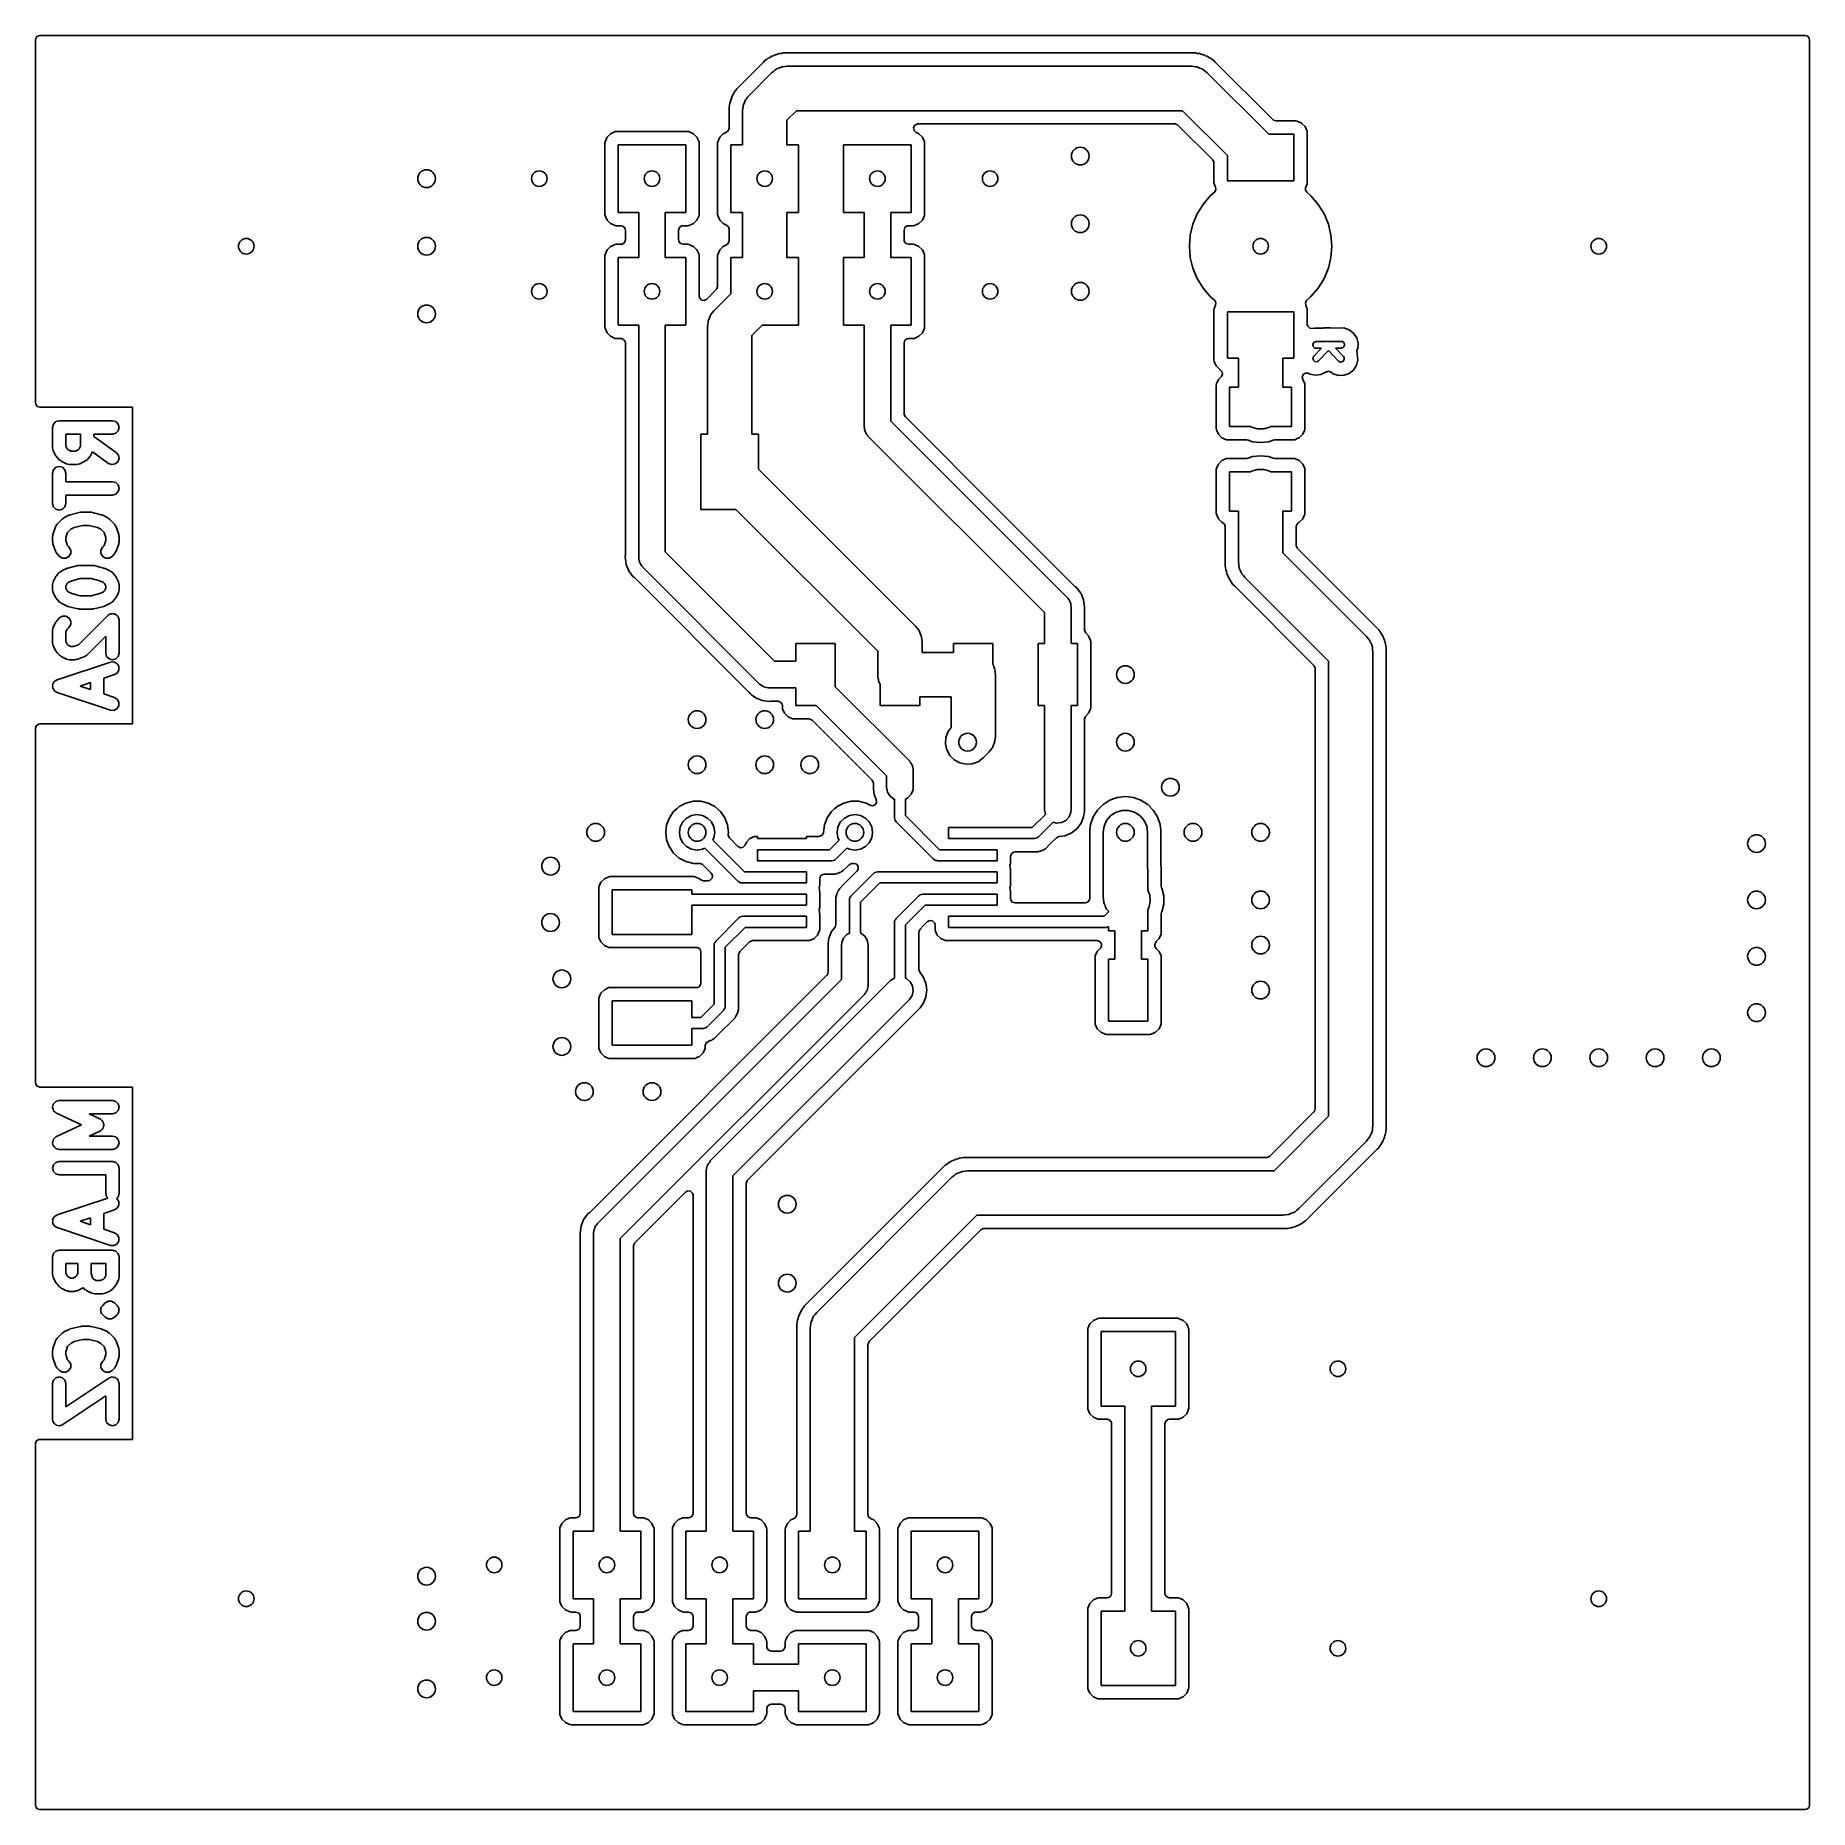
# Model space of a CAD drawing. Extents: x 0.01 to 1.59, y 0.01 to 1.59.
import ezdxf

# ---------------------------------------------------------------- set-up
doc = ezdxf.new("R2010")
doc.units = 0
doc.header["$MEASUREMENT"] = 0
doc.layers.add('BLACK', color=7, linetype='CONTINUOUS')

msp = doc.modelspace()

# ---------------------------------------------------------------- linework, layer by layer
at = {"layer": 'BLACK', "linetype": 'CONTINUOUS'}
for p, q in [((0.013, 1.5831), (0.0137, 1.5854)), ((0.013, 1.2611), (0.013, 1.5831)), ((0.0137, 1.5854), (0.0157, 1.5868)), ((0.0157, 1.5868), (0.0169, 1.587)), ((0.0169, 1.587), (1.5831, 1.587)), ((1.5831, 1.587), (1.5854, 1.5863)), ((1.5854, 1.5863), (1.5868, 1.5843)), ((1.5868, 1.5843), (1.587, 1.5831)), ((1.587, 1.5831), (1.587, 0.0169)), ((0.659, 1.5635), (0.6402, 1.5448)), ((0.6602, 1.5648), (0.659, 1.5635)), ((0.6616, 1.5657), (0.6602, 1.5648)), ((0.6618, 1.5658), (0.6616, 1.5657)), ((0.6627, 1.5666), (0.6618, 1.5658)), ((0.6631, 1.5669), (0.6627, 1.5666)), ((0.6646, 1.5676), (0.6631, 1.5669)), ((0.6648, 1.5677), (0.6646, 1.5676)), ((0.6662, 1.5686), (0.6648, 1.5677)), ((0.6678, 1.5691), (0.6662, 1.5686)), ((0.668, 1.5692), (0.6678, 1.5691)), ((0.6695, 1.5699), (0.668, 1.5692)), ((0.6702, 1.5701), (0.6695, 1.5699)), ((0.6695, 1.5699), (0.6695, 1.5699)), ((0.6695, 1.5699), (0.6695, 1.5699)), ((0.6712, 1.5703), (0.6702, 1.5701)), ((0.6714, 1.5704), (0.6712, 1.5703)), ((0.6723, 1.5707), (0.6714, 1.5704)), ((0.6729, 1.5709), (0.6723, 1.5707)), ((0.6725, 1.558), (0.6745, 1.5589)), ((0.6746, 1.5711), (0.6729, 1.5709)), ((0.6729, 1.5709), (0.6729, 1.5709)), ((0.6729, 1.5709), (0.6729, 1.5709)), ((0.6745, 1.5589), (0.6752, 1.559)), ((0.6748, 1.5711), (0.6746, 1.5711)), ((0.6764, 1.5715), (0.6748, 1.5711)), ((0.6752, 1.559), (0.6758, 1.5592)), ((0.6758, 1.5592), (0.6779, 1.5594)), ((0.6836, 1.5715), (0.6764, 1.5715)), ((0.6779, 1.5594), (0.68, 1.5597)), ((0.68, 1.5597), (1.0387, 1.5597)), ((1.0405, 1.5715), (0.6836, 1.5715)), ((1.0387, 1.5597), (1.0408, 1.5594)), ((1.0423, 1.5715), (1.0405, 1.5715)), ((1.0408, 1.5594), (1.0429, 1.5592)), ((1.0439, 1.5711), (1.0423, 1.5715)), ((1.0429, 1.5592), (1.0436, 1.559)), ((1.0436, 1.559), (1.0443, 1.5589)), ((1.0441, 1.5711), (1.0439, 1.5711)), ((1.0458, 1.5709), (1.0441, 1.5711)), ((1.0443, 1.5589), (1.0462, 1.558)), ((1.0474, 1.5704), (1.0458, 1.5709)), ((1.0476, 1.5703), (1.0474, 1.5704)), ((1.0485, 1.5701), (1.0476, 1.5703)), ((1.0492, 1.5699), (1.0485, 1.5701)), ((1.0507, 1.5692), (1.0492, 1.5699)), ((1.0492, 1.5699), (1.0492, 1.5699)), ((1.0492, 1.5699), (1.0492, 1.5699)), ((1.0509, 1.5691), (1.0507, 1.5692)), ((1.0525, 1.5686), (1.0509, 1.5691)), ((1.0539, 1.5677), (1.0525, 1.5686)), ((1.0541, 1.5676), (1.0539, 1.5677)), ((1.0556, 1.5669), (1.0541, 1.5676)), ((1.0569, 1.5658), (1.0556, 1.5669)), ((1.0571, 1.5657), (1.0569, 1.5658)), ((1.0585, 1.5648), (1.0571, 1.5657)), ((1.0598, 1.5635), (1.0585, 1.5648)), ((1.1109, 1.5124), (1.0598, 1.5635)), ((1.0598, 1.5635), (1.0598, 1.5635)), ((0.6402, 1.5448), (0.6352, 1.5398)), ((0.6461, 1.5339), (0.6661, 1.5539)), ((0.6661, 1.5539), (0.6678, 1.5552)), ((0.6678, 1.5552), (0.6694, 1.5566)), ((0.6694, 1.5566), (0.67, 1.5569)), ((0.67, 1.5569), (0.6706, 1.5573)), ((0.6706, 1.5573), (0.6725, 1.558)), ((1.0462, 1.558), (1.0482, 1.5573)), ((1.0482, 1.5573), (1.0487, 1.5569)), ((1.0487, 1.5569), (1.0494, 1.5566)), ((1.0494, 1.5566), (1.051, 1.5552)), ((1.051, 1.5552), (1.0527, 1.5539)), ((1.0527, 1.5539), (1.1072, 1.4994)), ((0.6291, 1.5271), (0.6289, 1.5254)), ((0.6296, 1.5286), (0.6291, 1.5271)), ((0.6291, 1.5271), (0.6291, 1.5271)), ((0.6297, 1.5288), (0.6296, 1.5286)), ((0.6301, 1.5305), (0.6297, 1.5288)), ((0.6308, 1.532), (0.6301, 1.5305)), ((0.6309, 1.5322), (0.6308, 1.532)), ((0.6314, 1.5338), (0.6309, 1.5322)), ((0.6323, 1.5352), (0.6314, 1.5338)), ((0.6324, 1.5354), (0.6323, 1.5352)), ((0.6331, 1.5369), (0.6324, 1.5354)), ((0.6342, 1.5382), (0.6331, 1.5369)), ((0.6331, 1.5369), (0.6331, 1.5369)), ((0.6331, 1.5369), (0.6331, 1.5369)), ((0.6343, 1.5384), (0.6342, 1.5382)), ((0.6352, 1.5398), (0.6343, 1.5384)), ((0.6352, 1.5398), (0.6352, 1.5398)), ((0.6411, 1.5255), (0.642, 1.5275)), ((0.642, 1.5275), (0.6427, 1.5294)), ((0.6427, 1.5294), (0.6431, 1.53)), ((0.6431, 1.53), (0.6434, 1.5306)), ((0.6434, 1.5306), (0.6448, 1.5322)), ((0.6448, 1.5322), (0.6461, 1.5339)), ((0.6289, 1.5252), (0.6285, 1.5235)), ((0.6285, 1.5235), (0.6285, 1.5048)), ((0.6289, 1.5254), (0.6289, 1.5252)), ((0.6403, 1.52), (0.6406, 1.5221)), ((0.6403, 1.49), (0.6403, 1.52)), ((0.6406, 1.5221), (0.6408, 1.5242)), ((0.6408, 1.5242), (0.641, 1.5249)), ((0.641, 1.5249), (0.6411, 1.5255)), ((0.6882, 1.5203), (0.6797, 1.5118)), ((0.6797, 1.5118), (0.6797, 1.49)), ((1.0306, 1.5203), (0.6882, 1.5203)), ((1.0705, 1.4804), (1.0306, 1.5203)), ((1.1114, 1.512), (1.1109, 1.5124)), ((1.1137, 1.5112), (1.1114, 1.512)), ((1.1313, 1.5112), (1.1137, 1.5112)), ((1.1323, 1.5111), (1.1313, 1.5112)), ((1.1363, 1.5093), (1.1323, 1.5111)), ((0.5201, 1.4968), (0.5183, 1.4928)), ((0.5232, 1.4999), (0.5201, 1.4968)), ((0.5201, 1.4968), (0.5201, 1.4968)), ((0.5272, 1.5017), (0.5232, 1.4999)), ((0.5282, 1.5018), (0.5272, 1.5017)), ((0.5918, 1.5018), (0.5282, 1.5018)), ((0.5928, 1.5017), (0.5918, 1.5018)), ((0.5968, 1.4999), (0.5928, 1.5017)), ((0.5999, 1.4968), (0.5968, 1.4999)), ((0.6017, 1.4928), (0.5999, 1.4968)), ((0.6201, 1.4968), (0.6183, 1.4928)), ((0.6232, 1.4999), (0.6201, 1.4968)), ((0.6201, 1.4968), (0.6201, 1.4968)), ((0.6262, 1.5012), (0.6232, 1.4999)), ((0.6277, 1.5025), (0.6262, 1.5012)), ((0.6285, 1.5048), (0.6277, 1.5025)), ((0.792, 1.505), (0.793, 1.5072)), ((0.7925, 1.5026), (0.792, 1.505)), ((0.7943, 1.501), (0.7925, 1.5026)), ((0.793, 1.5072), (0.7951, 1.5084)), ((0.7968, 1.4999), (0.7943, 1.501)), ((0.7951, 1.5084), (0.7959, 1.5085)), ((0.7959, 1.5085), (1.0241, 1.5085)), ((0.7999, 1.4968), (0.7968, 1.4999)), ((0.8017, 1.4928), (0.7999, 1.4968)), ((1.0241, 1.5085), (1.0264, 1.5077)), ((1.0264, 1.5077), (1.0268, 1.5073)), ((1.0268, 1.5073), (1.0575, 1.4767)), ((1.1072, 1.4994), (1.1295, 1.4994)), ((1.1295, 1.4994), (1.1295, 1.4581)), ((1.1395, 1.5062), (1.1363, 1.5093)), ((1.1412, 1.5022), (1.1395, 1.5062)), ((1.1414, 1.5012), (1.1412, 1.5022)), ((1.1414, 1.4563), (1.1414, 1.5012)), ((0.5183, 1.4928), (0.5182, 1.4918)), ((0.5182, 1.4918), (0.5182, 1.4282)), ((0.53, 1.43), (0.53, 1.49)), ((0.53, 1.49), (0.59, 1.49)), ((0.59, 1.49), (0.59, 1.43)), ((0.6018, 1.4918), (0.6017, 1.4928)), ((0.6018, 1.4282), (0.6018, 1.4918)), ((0.6183, 1.4928), (0.6182, 1.4918)), ((0.6182, 1.4918), (0.6182, 1.4282)), ((0.63, 1.43), (0.63, 1.49)), ((0.63, 1.49), (0.6403, 1.49)), ((0.6797, 1.49), (0.69, 1.49)), ((0.69, 1.49), (0.69, 1.43)), ((0.73, 1.43), (0.73, 1.49)), ((0.73, 1.49), (0.79, 1.49)), ((0.79, 1.49), (0.79, 1.43)), ((0.8018, 1.4918), (0.8017, 1.4928)), ((0.8018, 1.4282), (0.8018, 1.4918)), ((1.0705, 1.4581), (1.0705, 1.4804)), ((1.0575, 1.4767), (1.0586, 1.4745)), ((1.0586, 1.4745), (1.0586, 1.4739)), ((1.0586, 1.4739), (1.0586, 1.4563)), ((1.0586, 1.4563), (1.0586, 1.4563)), ((1.0586, 1.4563), (1.0588, 1.4553)), ((1.0588, 1.4553), (1.06, 1.4524)), ((1.0603, 1.45), (1.0591, 1.4479)), ((1.06, 1.4524), (1.0603, 1.45)), ((1.1295, 1.4581), (1.0705, 1.4581)), ((1.1397, 1.4499), (1.1399, 1.4523)), ((1.141, 1.4479), (1.1397, 1.4499)), ((1.1399, 1.4523), (1.14, 1.4524)), ((1.14, 1.4524), (1.1412, 1.4553)), ((1.1412, 1.4553), (1.1414, 1.4563)), ((1.0489, 1.4371), (1.0437, 1.4287)), ((1.0553, 1.4447), (1.0489, 1.4371)), ((1.0489, 1.4371), (1.0489, 1.4371)), ((1.059, 1.4479), (1.0553, 1.4447)), ((1.0553, 1.4447), (1.0553, 1.4447)), ((1.0553, 1.4447), (1.0553, 1.4447)), ((1.0591, 1.4479), (1.059, 1.4479)), ((1.1447, 1.4447), (1.141, 1.4479)), ((1.1511, 1.4371), (1.1447, 1.4447)), ((1.1563, 1.4287), (1.1511, 1.4371)), ((0.5182, 1.4282), (0.5182, 1.4282)), ((0.5182, 1.4282), (0.5183, 1.4272)), ((0.5183, 1.4272), (0.5201, 1.4232)), ((0.5201, 1.4232), (0.5232, 1.4201)), ((0.5232, 1.4201), (0.5272, 1.4183)), ((0.5272, 1.4183), (0.5282, 1.4182)), ((0.5282, 1.4182), (0.5282, 1.4182)), ((0.5282, 1.4182), (0.5325, 1.4182)), ((0.5482, 1.43), (0.53, 1.43)), ((0.5325, 1.4182), (0.5348, 1.4174)), ((0.5348, 1.4174), (0.5362, 1.4155)), ((0.5482, 1.39), (0.5482, 1.43)), ((0.59, 1.43), (0.5718, 1.43)), ((0.5718, 1.43), (0.5718, 1.39)), ((0.5844, 1.4166), (0.5863, 1.418)), ((0.5863, 1.418), (0.5875, 1.4182)), ((0.5875, 1.4182), (0.5918, 1.4182)), ((0.5918, 1.4182), (0.5928, 1.4183)), ((0.5918, 1.4182), (0.5918, 1.4182)), ((0.5928, 1.4183), (0.5956, 1.4195)), ((0.5956, 1.4195), (0.5968, 1.4201)), ((0.5968, 1.4201), (0.5999, 1.4232)), ((0.5999, 1.4232), (0.6017, 1.4272)), ((0.6017, 1.4272), (0.6018, 1.4282)), ((0.6182, 1.4282), (0.6182, 1.4282)), ((0.6182, 1.4282), (0.6183, 1.4272)), ((0.6183, 1.4272), (0.6201, 1.4232)), ((0.6201, 1.4232), (0.6232, 1.4201)), ((0.6232, 1.4201), (0.6262, 1.4188)), ((0.6262, 1.4188), (0.628, 1.4172)), ((0.628, 1.4172), (0.6285, 1.4152)), ((0.6403, 1.43), (0.63, 1.43)), ((0.6403, 1.39), (0.6403, 1.43)), ((0.69, 1.43), (0.6797, 1.43)), ((0.6797, 1.43), (0.6797, 1.39)), ((0.7482, 1.43), (0.73, 1.43)), ((0.7482, 1.39), (0.7482, 1.43)), ((0.79, 1.43), (0.7718, 1.43)), ((0.7718, 1.43), (0.7718, 1.39)), ((0.7844, 1.4166), (0.7863, 1.418)), ((0.7863, 1.418), (0.7875, 1.4182)), ((0.7875, 1.4182), (0.7918, 1.4182)), ((0.7918, 1.4182), (0.7928, 1.4183)), ((0.7918, 1.4182), (0.7918, 1.4182)), ((0.7928, 1.4183), (0.7956, 1.4195)), ((0.7956, 1.4195), (0.7968, 1.4201)), ((0.7968, 1.4201), (0.7999, 1.4232)), ((0.7999, 1.4232), (0.8017, 1.4272)), ((0.8017, 1.4272), (0.8018, 1.4282)), ((1.0399, 1.4195), (1.0376, 1.4099)), ((1.0437, 1.4287), (1.0399, 1.4195)), ((1.0437, 1.4287), (1.0437, 1.4287)), ((1.1601, 1.4195), (1.1563, 1.4287)), ((1.1624, 1.4099), (1.1601, 1.4195)), ((0.5272, 1.4017), (0.5232, 1.3999)), ((0.5282, 1.4018), (0.5272, 1.4017)), ((0.5325, 1.4018), (0.5282, 1.4018)), ((0.5337, 1.402), (0.5325, 1.4018)), ((0.5356, 1.4034), (0.5337, 1.402)), ((0.5364, 1.4057), (0.5356, 1.4034)), ((0.5362, 1.4155), (0.5364, 1.4143)), ((0.5364, 1.4143), (0.5364, 1.4057)), ((0.5836, 1.4143), (0.5844, 1.4166)), ((0.5836, 1.4057), (0.5836, 1.4143)), ((0.5838, 1.4045), (0.5836, 1.4057)), ((0.5852, 1.4026), (0.5838, 1.4045)), ((0.5875, 1.4018), (0.5852, 1.4026)), ((0.5918, 1.4018), (0.5875, 1.4018)), ((0.5928, 1.4017), (0.5918, 1.4018)), ((0.5968, 1.3999), (0.5928, 1.4017)), ((0.6262, 1.4012), (0.6232, 1.3999)), ((0.6277, 1.4025), (0.6262, 1.4012)), ((0.6285, 1.4048), (0.6277, 1.4025)), ((0.6285, 1.4152), (0.6285, 1.4048)), ((0.7836, 1.4143), (0.7844, 1.4166)), ((0.7836, 1.4057), (0.7836, 1.4143)), ((0.7838, 1.4045), (0.7836, 1.4057)), ((0.7852, 1.4026), (0.7838, 1.4045)), ((0.7875, 1.4018), (0.7852, 1.4026)), ((0.7918, 1.4018), (0.7875, 1.4018)), ((0.7928, 1.4017), (0.7918, 1.4018)), ((0.7968, 1.3999), (0.7928, 1.4017)), ((1.0376, 1.4099), (1.0368, 1.4)), ((1.1632, 1.4), (1.1624, 1.4099)), ((0.5183, 1.3928), (0.5182, 1.3918)), ((0.5182, 1.3918), (0.5182, 1.3282)), ((0.5201, 1.3968), (0.5183, 1.3928)), ((0.5232, 1.3999), (0.5201, 1.3968)), ((0.5201, 1.3968), (0.5201, 1.3968)), ((0.53, 1.33), (0.53, 1.39)), ((0.53, 1.39), (0.5482, 1.39)), ((0.5718, 1.39), (0.59, 1.39)), ((0.59, 1.39), (0.59, 1.33)), ((0.5999, 1.3968), (0.5968, 1.3999)), ((0.6017, 1.3928), (0.5999, 1.3968)), ((0.6018, 1.3918), (0.6017, 1.3928)), ((0.6018, 1.3558), (0.6018, 1.3918)), ((0.6018, 1.3918), (0.6018, 1.3918)), ((0.6183, 1.3928), (0.6182, 1.3918)), ((0.6182, 1.3918), (0.6182, 1.3643)), ((0.6201, 1.3968), (0.6183, 1.3928)), ((0.6232, 1.3999), (0.6201, 1.3968)), ((0.6201, 1.3968), (0.6201, 1.3968)), ((0.63, 1.3578), (0.63, 1.39)), ((0.63, 1.39), (0.6403, 1.39)), ((0.6797, 1.39), (0.69, 1.39)), ((0.69, 1.39), (0.69, 1.33)), ((0.73, 1.33), (0.73, 1.39)), ((0.73, 1.39), (0.7482, 1.39)), ((0.7718, 1.39), (0.79, 1.39)), ((0.79, 1.39), (0.79, 1.33)), ((0.7999, 1.3968), (0.7968, 1.3999)), ((0.8017, 1.3928), (0.7999, 1.3968)), ((0.8018, 1.3918), (0.8017, 1.3928)), ((0.8018, 1.3282), (0.8018, 1.3918)), ((1.0368, 1.4), (1.0376, 1.3901)), ((1.0376, 1.3901), (1.0399, 1.3805)), ((1.1601, 1.3805), (1.1624, 1.3901)), ((1.1624, 1.3901), (1.1632, 1.4)), ((1.0399, 1.3805), (1.0437, 1.3713)), ((1.0437, 1.3713), (1.0437, 1.3713)), ((1.0437, 1.3713), (1.0489, 1.3628)), ((1.1511, 1.3628), (1.1563, 1.3713)), ((1.1563, 1.3713), (1.1601, 1.3805)), ((0.6023, 1.354), (0.6018, 1.3558)), ((0.604, 1.3523), (0.6023, 1.354)), ((0.6091, 1.3537), (0.6085, 1.3531)), ((0.617, 1.3616), (0.6091, 1.3537)), ((0.615, 1.3428), (0.63, 1.3578)), ((0.6174, 1.3621), (0.617, 1.3616)), ((0.6182, 1.3643), (0.6174, 1.3621)), ((1.0489, 1.3628), (1.0489, 1.3628)), ((1.0489, 1.3628), (1.0553, 1.3553)), ((1.0553, 1.3553), (1.0553, 1.3553)), ((1.0553, 1.3553), (1.059, 1.3521)), ((1.141, 1.3521), (1.1447, 1.3553)), ((1.1447, 1.3553), (1.1511, 1.3628)), ((1.1447, 1.3553), (1.1447, 1.3553)), ((0.6063, 1.352), (0.604, 1.3523)), ((0.6085, 1.3531), (0.6063, 1.352)), ((0.6109, 1.3364), (0.6116, 1.3383)), ((0.6116, 1.3383), (0.612, 1.3389)), ((0.612, 1.3389), (0.6123, 1.3395)), ((0.6123, 1.3395), (0.6137, 1.3411)), ((0.6137, 1.3411), (0.615, 1.3428)), ((1.0588, 1.3447), (1.0586, 1.3437)), ((1.0586, 1.3437), (1.0586, 1.2988)), ((1.059, 1.3453), (1.0588, 1.3447)), ((1.059, 1.3521), (1.0603, 1.3501)), ((1.06, 1.3476), (1.059, 1.3453)), ((1.0601, 1.3477), (1.06, 1.3476)), ((1.0603, 1.3501), (1.0601, 1.3477)), ((1.0705, 1.3006), (1.0705, 1.3419)), ((1.0705, 1.3419), (1.1295, 1.3419)), ((1.1295, 1.3419), (1.1295, 1.3006)), ((1.1397, 1.35), (1.1409, 1.3521)), ((1.14, 1.3476), (1.1397, 1.35)), ((1.1407, 1.3459), (1.14, 1.3476)), ((1.1412, 1.3447), (1.1407, 1.3459)), ((1.1409, 1.3521), (1.141, 1.3521)), ((1.1414, 1.3437), (1.1412, 1.3447)), ((1.1414, 1.3308), (1.1414, 1.3437)), ((1.1414, 1.3437), (1.1414, 1.3437)), ((0.5182, 1.3282), (0.5182, 1.3282)), ((0.5182, 1.3282), (0.5183, 1.3272)), ((0.5183, 1.3272), (0.5201, 1.3232)), ((0.5201, 1.3232), (0.5232, 1.3201)), ((0.5482, 1.33), (0.53, 1.33)), ((0.5482, 1.175), (0.5482, 1.33)), ((0.59, 1.33), (0.5718, 1.33)), ((0.5718, 1.33), (0.5718, 1.175)), ((0.6092, 1.3289), (0.6095, 1.331)), ((0.6092, 1.2334), (0.6092, 1.3289)), ((0.6095, 1.331), (0.6097, 1.3331)), ((0.6097, 1.3331), (0.6099, 1.3337)), ((0.6099, 1.3337), (0.61, 1.3344)), ((0.61, 1.3344), (0.6109, 1.3364)), ((0.6578, 1.33), (0.6486, 1.3208)), ((0.69, 1.33), (0.6578, 1.33)), ((0.7482, 1.33), (0.73, 1.33)), ((0.7482, 1.24), (0.7482, 1.33)), ((0.79, 1.33), (0.7718, 1.33)), ((0.7718, 1.33), (0.7718, 1.2449)), ((0.7968, 1.3201), (0.7999, 1.3232)), ((0.7999, 1.3232), (0.8017, 1.3272)), ((0.8017, 1.3272), (0.8018, 1.3282)), ((1.1418, 1.329), (1.1414, 1.3308)), ((1.1436, 1.3273), (1.1418, 1.329)), ((1.1459, 1.3269), (1.1436, 1.3273)), ((1.1478, 1.3273), (1.1459, 1.3269)), ((1.1554, 1.3273), (1.1478, 1.3273)), ((1.1563, 1.3275), (1.1554, 1.3273)), ((1.1566, 1.3275), (1.1563, 1.3275)), ((1.1563, 1.3275), (1.1563, 1.3275)), ((1.1567, 1.3275), (1.1566, 1.3275)), ((1.1615, 1.3276), (1.1567, 1.3275)), ((1.1616, 1.3276), (1.1615, 1.3276)), ((1.1628, 1.3274), (1.1616, 1.3276)), ((1.1739, 1.3275), (1.1628, 1.3274)), ((1.1786, 1.3259), (1.1739, 1.3275)), ((1.1825, 1.323), (1.1786, 1.3259)), ((1.1853, 1.3188), (1.1825, 1.323)), ((0.5232, 1.3201), (0.5272, 1.3183)), ((0.5272, 1.3183), (0.5282, 1.3182)), ((0.5282, 1.3182), (0.5282, 1.3182)), ((0.5282, 1.3182), (0.5325, 1.3182)), ((0.5325, 1.3182), (0.5348, 1.3174)), ((0.5348, 1.3174), (0.5362, 1.3155)), ((0.5362, 1.3155), (0.5364, 1.3143)), ((0.5364, 1.3143), (0.5364, 1.1256)), ((0.6486, 1.3208), (0.6486, 1.2334)), ((0.7836, 1.3143), (0.7844, 1.3166)), ((0.7836, 1.2514), (0.7836, 1.3143)), ((0.7844, 1.3166), (0.7863, 1.318)), ((0.7863, 1.318), (0.7875, 1.3182)), ((0.7875, 1.3182), (0.7918, 1.3182)), ((0.7918, 1.3182), (0.7928, 1.3183)), ((0.7918, 1.3182), (0.7918, 1.3182)), ((0.7928, 1.3183), (0.795, 1.3193)), ((0.795, 1.3193), (0.7968, 1.3201)), ((1.1463, 1.313), (1.1473, 1.3147)), ((1.1467, 1.311), (1.1463, 1.313)), ((1.1482, 1.3097), (1.1467, 1.311)), ((1.1471, 1.3026), (1.1541, 1.3096)), ((1.1473, 1.3147), (1.1492, 1.3155)), ((1.1492, 1.3095), (1.1482, 1.3097)), ((1.1492, 1.3155), (1.1588, 1.3155)), ((1.1541, 1.3096), (1.1492, 1.3095)), ((1.1603, 1.3075), (1.1513, 1.2984)), ((1.1588, 1.3155), (1.1596, 1.3157)), ((1.1596, 1.3157), (1.16, 1.3155)), ((1.16, 1.3155), (1.1716, 1.3156)), ((1.1692, 1.2982), (1.1603, 1.3075)), ((1.1716, 1.3097), (1.1663, 1.3097)), ((1.1663, 1.3097), (1.1734, 1.3022)), ((1.1716, 1.3156), (1.1726, 1.3155)), ((1.1735, 1.3105), (1.1716, 1.3097)), ((1.1726, 1.3155), (1.1741, 1.3142)), ((1.1745, 1.3122), (1.1735, 1.3105)), ((1.1741, 1.3142), (1.1745, 1.3122)), ((1.1865, 1.3141), (1.1853, 1.3188)), ((1.1853, 1.3069), (1.1855, 1.3077)), ((1.1856, 1.3045), (1.1853, 1.3069)), ((1.1855, 1.3077), (1.1862, 1.3092)), ((1.1862, 1.3092), (1.1865, 1.3141)), ((1.0586, 1.2988), (1.0586, 1.2988)), ((1.0586, 1.2988), (1.0588, 1.2978)), ((1.0588, 1.2978), (1.0605, 1.2938)), ((1.0605, 1.2938), (1.0637, 1.2907)), ((1.0803, 1.3006), (1.0705, 1.3006)), ((1.0803, 1.275), (1.0803, 1.3006)), ((1.1295, 1.3006), (1.1197, 1.3006)), ((1.1197, 1.3006), (1.1197, 1.275)), ((1.1463, 1.3007), (1.1471, 1.3026)), ((1.1468, 1.2988), (1.1463, 1.3007)), ((1.1484, 1.2976), (1.1468, 1.2988)), ((1.1505, 1.2978), (1.1484, 1.2976)), ((1.1513, 1.2984), (1.1505, 1.2978)), ((1.171, 1.2973), (1.1692, 1.2982)), ((1.1729, 1.2977), (1.171, 1.2973)), ((1.1741, 1.2994), (1.1729, 1.2977)), ((1.1734, 1.3022), (1.174, 1.3014)), ((1.174, 1.3014), (1.1741, 1.2994)), ((1.1825, 1.2902), (1.1851, 1.2944)), ((1.1851, 1.2944), (1.1863, 1.2992)), ((1.1858, 1.3041), (1.1856, 1.3045)), ((1.1863, 1.2992), (1.1858, 1.3041)), ((1.0608, 1.2778), (1.0607, 1.2768)), ((1.0607, 1.2768), (1.0607, 1.2382)), ((1.0626, 1.2818), (1.0608, 1.2778)), ((1.0608, 1.2778), (1.0608, 1.2778)), ((1.063, 1.2822), (1.0626, 1.2818)), ((1.065, 1.2843), (1.063, 1.2822)), ((1.0637, 1.2907), (1.0638, 1.2906)), ((1.0638, 1.2906), (1.0656, 1.289)), ((1.0652, 1.2844), (1.065, 1.2843)), ((1.0661, 1.2866), (1.0652, 1.2844)), ((1.0656, 1.289), (1.0661, 1.2866)), ((1.0725, 1.24), (1.0725, 1.275)), ((1.0725, 1.275), (1.0803, 1.275)), ((1.1197, 1.275), (1.1275, 1.275)), ((1.1275, 1.275), (1.1275, 1.24)), ((1.1369, 1.2839), (1.1377, 1.2861)), ((1.1374, 1.2822), (1.1369, 1.2839)), ((1.1373, 1.2821), (1.1374, 1.2822)), ((1.1374, 1.2818), (1.1373, 1.2821)), ((1.1392, 1.2778), (1.1374, 1.2818)), ((1.1374, 1.2818), (1.1374, 1.2818)), ((1.1377, 1.2861), (1.1397, 1.2875)), ((1.1393, 1.2768), (1.1392, 1.2778)), ((1.1393, 1.2382), (1.1393, 1.2768)), ((1.1397, 1.2875), (1.1421, 1.2874)), ((1.1421, 1.2874), (1.1428, 1.2871)), ((1.1428, 1.2871), (1.1438, 1.2865)), ((1.1438, 1.2865), (1.1438, 1.2865)), ((1.1438, 1.2865), (1.1486, 1.2855)), ((1.1486, 1.2855), (1.1511, 1.2858)), ((1.1486, 1.2855), (1.1486, 1.2855)), ((1.1486, 1.2855), (1.1486, 1.2855)), ((1.1511, 1.2858), (1.1535, 1.2862)), ((1.1535, 1.2862), (1.1583, 1.2885)), ((1.1535, 1.2862), (1.1535, 1.2862)), ((1.1583, 1.2884), (1.1602, 1.2891)), ((1.1583, 1.2885), (1.1583, 1.2884)), ((1.1602, 1.2891), (1.1625, 1.2883)), ((1.1625, 1.2883), (1.1626, 1.2883)), ((1.1626, 1.2883), (1.1644, 1.2869)), ((1.1644, 1.2869), (1.1691, 1.2854)), ((1.1691, 1.2854), (1.174, 1.2855)), ((1.1691, 1.2854), (1.1691, 1.2854)), ((1.174, 1.2855), (1.1787, 1.2871)), ((1.1787, 1.2871), (1.1801, 1.2883)), ((1.1801, 1.2883), (1.1825, 1.2902)), ((0.0132, 1.2599), (0.013, 1.2611)), ((0.0146, 1.2579), (0.0132, 1.2599)), ((0.0169, 1.2572), (0.0146, 1.2579)), ((0.0992, 1.2572), (0.0169, 1.2572)), ((0.0289, 1.2422), (0.031, 1.2444)), ((0.031, 1.2444), (0.034, 1.2451)), ((0.034, 1.2451), (0.0812, 1.2451)), ((0.0812, 1.2451), (0.0842, 1.2444)), ((0.0842, 1.2444), (0.0864, 1.2422)), ((0.0992, 0.9762), (0.0992, 1.2572)), ((0.7718, 1.2449), (0.9284, 1.0883)), ((0.7837, 1.2508), (0.7836, 1.2514)), ((0.7848, 1.2487), (0.7837, 1.2508)), ((0.8687, 1.1648), (0.7848, 1.2487)), ((0.0281, 1.2392), (0.0289, 1.2422)), ((0.0281, 1.2212), (0.0281, 1.2392)), ((0.0528, 1.2333), (0.0399, 1.2333)), ((0.0399, 1.2333), (0.0399, 1.2226)), ((0.0528, 1.2226), (0.0528, 1.2333)), ((0.0812, 1.2333), (0.0647, 1.2333)), ((0.0647, 1.2333), (0.0647, 1.2311)), ((0.0647, 1.2311), (0.0846, 1.2171)), ((0.0842, 1.2341), (0.0812, 1.2333)), ((0.0864, 1.2363), (0.0842, 1.2341)), ((0.0864, 1.2422), (0.0871, 1.2392)), ((0.0871, 1.2392), (0.0864, 1.2363)), ((0.6033, 1.1665), (0.6033, 1.2334)), ((0.6033, 1.2334), (0.6092, 1.2334)), ((0.6486, 1.2334), (0.6545, 1.2334)), ((0.6545, 1.2334), (0.6545, 1.2022)), ((0.7484, 1.2387), (0.7482, 1.24)), ((0.7485, 1.2373), (0.7484, 1.2387)), ((0.7488, 1.2365), (0.7485, 1.2373)), ((0.749, 1.2357), (0.7488, 1.2365)), ((0.7497, 1.2346), (0.749, 1.2357)), ((0.7503, 1.2333), (0.7497, 1.2346)), ((0.7511, 1.2323), (0.7503, 1.2333)), ((0.7513, 1.232), (0.7511, 1.2323)), ((0.7514, 1.2319), (0.7513, 1.232)), ((0.7516, 1.2316), (0.7514, 1.2319)), ((0.9082, 1.0751), (0.7516, 1.2316)), ((1.0607, 1.2382), (1.0607, 1.2382)), ((1.0607, 1.2382), (1.0608, 1.2372)), ((1.0608, 1.2372), (1.0626, 1.2332)), ((1.0626, 1.2332), (1.0657, 1.2301)), ((1.0657, 1.2301), (1.0697, 1.2283)), ((1.0697, 1.2283), (1.0707, 1.2282)), ((1.0707, 1.2282), (1.0707, 1.2282)), ((1.0707, 1.2282), (1.0877, 1.2282)), ((1.0912, 1.24), (1.0725, 1.24)), ((1.0877, 1.2282), (1.089, 1.228)), ((1.089, 1.228), (1.0929, 1.2266)), ((1.0918, 1.2396), (1.0912, 1.24)), ((1.0972, 1.238), (1.0918, 1.2396)), ((1.1028, 1.238), (1.0972, 1.238)), ((1.1082, 1.2396), (1.1028, 1.238)), ((1.1071, 1.2266), (1.111, 1.228)), ((1.1088, 1.24), (1.1082, 1.2396)), ((1.1275, 1.24), (1.1088, 1.24)), ((1.111, 1.228), (1.1123, 1.2282)), ((1.1123, 1.2282), (1.1293, 1.2282)), ((1.1293, 1.2282), (1.1293, 1.2282)), ((1.1293, 1.2282), (1.1293, 1.2282)), ((1.1293, 1.2282), (1.1294, 1.2282)), ((1.1294, 1.2282), (1.1303, 1.2283)), ((1.1303, 1.2283), (1.1325, 1.2293)), ((1.1325, 1.2293), (1.1343, 1.2301)), ((1.1343, 1.2301), (1.1374, 1.2332)), ((1.1374, 1.2332), (1.1392, 1.2372)), ((1.1392, 1.2372), (1.1393, 1.2382)), ((0.0284, 1.2199), (0.0281, 1.2212)), ((0.0287, 1.2186), (0.0284, 1.2199)), ((0.031, 1.2141), (0.0287, 1.2186)), ((0.0316, 1.2134), (0.031, 1.2141)), ((0.0321, 1.2126), (0.0316, 1.2134)), ((0.0343, 1.2103), (0.0321, 1.2126)), ((0.0399, 1.2226), (0.0411, 1.2202)), ((0.0411, 1.2202), (0.042, 1.2193)), ((0.042, 1.2193), (0.0444, 1.2181)), ((0.0444, 1.2181), (0.0484, 1.2181)), ((0.0484, 1.2181), (0.0507, 1.2193)), ((0.0507, 1.2193), (0.0516, 1.2202)), ((0.0516, 1.2202), (0.0528, 1.2226)), ((0.0607, 1.2126), (0.0584, 1.2103)), ((0.0611, 1.2134), (0.0607, 1.2126)), ((0.0618, 1.2141), (0.0611, 1.2134)), ((0.0635, 1.2175), (0.0618, 1.2141)), ((0.0779, 1.2074), (0.0635, 1.2175)), ((0.0846, 1.2171), (0.0866, 1.2147)), ((0.0866, 1.2147), (0.0871, 1.2117)), ((1.089, 1.2121), (1.0877, 1.2118)), ((1.0929, 1.2134), (1.089, 1.2121)), ((1.0929, 1.2266), (1.0929, 1.2266)), ((1.0929, 1.2266), (1.1, 1.2258)), ((1.1, 1.2142), (1.0929, 1.2134)), ((1.0929, 1.2134), (1.0929, 1.2134)), ((1.0929, 1.2134), (1.0929, 1.2134)), ((1.1, 1.2258), (1.1071, 1.2266)), ((1.1071, 1.2134), (1.1, 1.2142)), ((1.111, 1.2121), (1.1071, 1.2134)), ((1.1123, 1.2118), (1.111, 1.2121)), ((0.0281, 1.1987), (0.0289, 1.2017)), ((0.0281, 1.1717), (0.0281, 1.1987)), ((0.0289, 1.2017), (0.031, 1.2039)), ((0.031, 1.2039), (0.034, 1.2046)), ((0.034, 1.2046), (0.037, 1.2039)), ((0.0351, 1.2098), (0.0343, 1.2103)), ((0.0359, 1.2092), (0.0351, 1.2098)), ((0.0404, 1.207), (0.0359, 1.2092)), ((0.037, 1.2039), (0.0391, 1.2017)), ((0.0391, 1.2017), (0.0399, 1.1987)), ((0.0399, 1.1987), (0.0399, 1.1911)), ((0.0417, 1.2067), (0.0404, 1.207)), ((0.043, 1.2063), (0.0417, 1.2067)), ((0.0497, 1.2063), (0.043, 1.2063)), ((0.0511, 1.2067), (0.0497, 1.2063)), ((0.0524, 1.207), (0.0511, 1.2067)), ((0.0569, 1.2092), (0.0524, 1.207)), ((0.0576, 1.2098), (0.0569, 1.2092)), ((0.0584, 1.2103), (0.0576, 1.2098)), ((0.0807, 1.2064), (0.0779, 1.2074)), ((0.0837, 1.2069), (0.0807, 1.2064)), ((0.0861, 1.2088), (0.0837, 1.2069)), ((0.0871, 1.2117), (0.0861, 1.2088)), ((0.6545, 1.2022), (0.7939, 1.0628)), ((1.0608, 1.2028), (1.0607, 1.2018)), ((1.0607, 1.2018), (1.0607, 1.1632)), ((1.0626, 1.2068), (1.0608, 1.2028)), ((1.0608, 1.2028), (1.0608, 1.2028)), ((1.0657, 1.2099), (1.0626, 1.2068)), ((1.0697, 1.2117), (1.0657, 1.2099)), ((1.0707, 1.2118), (1.0697, 1.2117)), ((1.0877, 1.2118), (1.0707, 1.2118)), ((1.0725, 1.165), (1.0725, 1.2)), ((1.0725, 1.2), (1.0912, 1.2)), ((1.0912, 1.2), (1.0918, 1.2004)), ((1.0918, 1.2004), (1.0972, 1.202)), ((1.0972, 1.202), (1.1028, 1.202)), ((1.1028, 1.202), (1.1082, 1.2004)), ((1.1082, 1.2004), (1.1088, 1.2)), ((1.1088, 1.2), (1.1275, 1.2)), ((1.1293, 1.2118), (1.1123, 1.2118)), ((1.1275, 1.2), (1.1275, 1.165)), ((1.1303, 1.2117), (1.1293, 1.2118)), ((1.1343, 1.2099), (1.1303, 1.2117)), ((1.1374, 1.2068), (1.1343, 1.2099)), ((1.1392, 1.2028), (1.1374, 1.2068)), ((1.1393, 1.2018), (1.1392, 1.2028)), ((1.1393, 1.1632), (1.1393, 1.2018)), ((0.0399, 1.1911), (0.0812, 1.1911)), ((0.0812, 1.1911), (0.0842, 1.1904)), ((0.0842, 1.1904), (0.0864, 1.1882)), ((0.0864, 1.1823), (0.0842, 1.1801)), ((0.0864, 1.1882), (0.0871, 1.1852)), ((0.0871, 1.1852), (0.0864, 1.1823)), ((0.0289, 1.1688), (0.0281, 1.1717)), ((0.031, 1.1666), (0.0289, 1.1688)), ((0.034, 1.1658), (0.031, 1.1666)), ((0.037, 1.1666), (0.034, 1.1658)), ((0.0391, 1.1688), (0.037, 1.1666)), ((0.0399, 1.1717), (0.0391, 1.1688)), ((0.0812, 1.1793), (0.0399, 1.1793)), ((0.0399, 1.1793), (0.0399, 1.1717)), ((0.0842, 1.1801), (0.0812, 1.1793)), ((0.5482, 1.1239), (0.5482, 1.175)), ((0.5718, 1.175), (0.5718, 1.1288)), ((0.6345, 1.1665), (0.6033, 1.1665)), ((0.7603, 1.0408), (0.6345, 1.1665)), ((1.0803, 1.165), (1.0725, 1.165)), ((1.0803, 1.12), (1.0803, 1.165)), ((1.1275, 1.165), (1.1197, 1.165)), ((1.1197, 1.165), (1.1197, 1.1281)), ((0.0284, 1.1444), (0.0306, 1.1511)), ((0.0306, 1.1511), (0.0314, 1.1522)), ((0.0314, 1.1522), (0.0321, 1.1534)), ((0.0321, 1.1534), (0.0366, 1.1579)), ((0.0366, 1.1579), (0.0374, 1.1584)), ((0.0374, 1.1584), (0.0381, 1.159)), ((0.0381, 1.159), (0.0426, 1.1613)), ((0.0426, 1.1613), (0.0432, 1.1614)), ((0.0432, 1.1614), (0.0438, 1.1617)), ((0.0438, 1.1617), (0.0528, 1.164)), ((0.0473, 1.1504), (0.0442, 1.1489)), ((0.055, 1.1523), (0.0473, 1.1504)), ((0.0528, 1.164), (0.0535, 1.164)), ((0.0535, 1.164), (0.0542, 1.1642)), ((0.0542, 1.1642), (0.061, 1.1642)), ((0.0603, 1.1523), (0.055, 1.1523)), ((0.0679, 1.1504), (0.0603, 1.1523)), ((0.061, 1.1642), (0.0617, 1.164)), ((0.0617, 1.164), (0.0624, 1.164)), ((0.0624, 1.164), (0.0714, 1.1617)), ((0.071, 1.1489), (0.0679, 1.1504)), ((0.0714, 1.1617), (0.072, 1.1614)), ((0.072, 1.1614), (0.0726, 1.1613)), ((0.0726, 1.1613), (0.0771, 1.159)), ((0.0771, 1.159), (0.0778, 1.1584)), ((0.0778, 1.1584), (0.0787, 1.1579)), ((0.0787, 1.1579), (0.0832, 1.1534)), ((0.0832, 1.1534), (0.0838, 1.1522)), ((0.0838, 1.1522), (0.0846, 1.1511)), ((0.0846, 1.1511), (0.0868, 1.1444)), ((0.9355, 1.0979), (0.8687, 1.1648)), ((1.0607, 1.1632), (1.0607, 1.1632)), ((1.0607, 1.1632), (1.0608, 1.1622)), ((1.0608, 1.1622), (1.0626, 1.1582)), ((1.0626, 1.1582), (1.0657, 1.1551)), ((1.0657, 1.1551), (1.0662, 1.1549)), ((1.0662, 1.1549), (1.068, 1.1533)), ((1.068, 1.1533), (1.0685, 1.1513)), ((1.0685, 1.1513), (1.0685, 1.1236)), ((1.1315, 1.1513), (1.1323, 1.1536)), ((1.1315, 1.1347), (1.1315, 1.1513)), ((1.1323, 1.1536), (1.1338, 1.1549)), ((1.1338, 1.1549), (1.1343, 1.1551)), ((1.1343, 1.1551), (1.1374, 1.1582)), ((1.1343, 1.1551), (1.1343, 1.1551)), ((1.1343, 1.1551), (1.1343, 1.1551)), ((1.1374, 1.1582), (1.1392, 1.1622)), ((1.1392, 1.1622), (1.1393, 1.1632)), ((0.0281, 1.1425), (0.0283, 1.1434)), ((0.0281, 1.138), (0.0281, 1.1425)), ((0.0283, 1.1371), (0.0281, 1.138)), ((0.0283, 1.1434), (0.0284, 1.1444)), ((0.0284, 1.1361), (0.0283, 1.1371)), ((0.0306, 1.1294), (0.0284, 1.1361)), ((0.0414, 1.1461), (0.0399, 1.1415)), ((0.0399, 1.1415), (0.0399, 1.139)), ((0.0399, 1.139), (0.0414, 1.1344)), ((0.0442, 1.1489), (0.0414, 1.1461)), ((0.0414, 1.1344), (0.0427, 1.1332)), ((0.0738, 1.1461), (0.071, 1.1489)), ((0.0726, 1.1332), (0.0738, 1.1344)), ((0.0753, 1.1415), (0.0738, 1.1461)), ((0.0738, 1.1344), (0.0753, 1.139)), ((0.0753, 1.139), (0.0753, 1.1415)), ((0.0868, 1.1361), (0.0846, 1.1294)), ((0.0868, 1.1444), (0.0869, 1.1434)), ((0.0869, 1.1371), (0.0868, 1.1361)), ((0.0869, 1.1434), (0.0871, 1.1425)), ((0.0871, 1.138), (0.0869, 1.1371)), ((0.0871, 1.1425), (0.0871, 1.138)), ((1.1316, 1.1341), (1.1315, 1.1347)), ((1.1327, 1.1319), (1.1316, 1.1341)), ((0.0314, 1.1282), (0.0306, 1.1294)), ((0.0321, 1.1271), (0.0314, 1.1282)), ((0.0343, 1.1248), (0.0321, 1.1271)), ((0.037, 1.1233), (0.0343, 1.1248)), ((0.04, 1.1233), (0.037, 1.1233)), ((0.0427, 1.1248), (0.04, 1.1233)), ((0.0427, 1.1332), (0.0442, 1.1305)), ((0.0442, 1.1275), (0.0427, 1.1248)), ((0.0442, 1.1305), (0.0442, 1.1275)), ((0.071, 1.1305), (0.0726, 1.1332)), ((0.071, 1.1275), (0.071, 1.1305)), ((0.0726, 1.1248), (0.071, 1.1275)), ((0.0752, 1.1233), (0.0726, 1.1248)), ((0.0783, 1.1233), (0.0752, 1.1233)), ((0.0809, 1.1248), (0.0783, 1.1233)), ((0.0832, 1.1271), (0.0809, 1.1248)), ((0.0838, 1.1282), (0.0832, 1.1271)), ((0.0846, 1.1294), (0.0838, 1.1282)), ((0.5363, 1.1253), (0.5362, 1.1239)), ((0.5362, 1.1239), (0.5362, 1.1239)), ((0.5362, 1.1239), (0.5364, 1.1223)), ((0.5364, 1.1256), (0.5363, 1.1253)), ((0.5364, 1.1223), (0.537, 1.1177)), ((0.537, 1.1177), (0.537, 1.1177)), ((0.537, 1.1177), (0.5393, 1.112)), ((0.5484, 1.1225), (0.5482, 1.1239)), ((0.5485, 1.1212), (0.5484, 1.1225)), ((0.5488, 1.1204), (0.5485, 1.1212)), ((0.549, 1.1196), (0.5488, 1.1204)), ((0.5497, 1.1184), (0.549, 1.1196)), ((0.5503, 1.1172), (0.5497, 1.1184)), ((0.5718, 1.1288), (0.6688, 1.0318)), ((1.0685, 1.1236), (1.0685, 1.1164)), ((1.0806, 1.1179), (1.0803, 1.12)), ((1.0808, 1.1158), (1.0806, 1.1179)), ((1.1197, 1.1281), (1.1939, 1.0539)), ((1.1998, 1.0648), (1.1327, 1.1319)), ((0.0284, 1.1011), (0.0287, 1.1024)), ((0.0287, 1.1024), (0.031, 1.1069)), ((0.031, 1.1069), (0.0316, 1.1076)), ((0.0316, 1.1076), (0.0321, 1.1084)), ((0.0321, 1.1084), (0.0343, 1.1107)), ((0.0343, 1.1107), (0.0351, 1.1112)), ((0.0351, 1.1112), (0.0359, 1.1118)), ((0.0359, 1.1118), (0.0404, 1.114)), ((0.0404, 1.114), (0.041, 1.1142)), ((0.041, 1.1142), (0.0416, 1.1145)), ((0.0416, 1.1145), (0.0506, 1.1167)), ((0.0451, 1.1032), (0.042, 1.1017)), ((0.0527, 1.1051), (0.0451, 1.1032)), ((0.0506, 1.1167), (0.0513, 1.1167)), ((0.0513, 1.1167), (0.052, 1.1169)), ((0.052, 1.1169), (0.0632, 1.1169)), ((0.0625, 1.1051), (0.0527, 1.1051)), ((0.0702, 1.1032), (0.0625, 1.1051)), ((0.0632, 1.1169), (0.0639, 1.1167)), ((0.0639, 1.1167), (0.0647, 1.1167)), ((0.0647, 1.1167), (0.0737, 1.1145)), ((0.0732, 1.1017), (0.0702, 1.1032)), ((0.0737, 1.1145), (0.0742, 1.1142)), ((0.0742, 1.1142), (0.0749, 1.114)), ((0.0749, 1.114), (0.0794, 1.1118)), ((0.0794, 1.1118), (0.0801, 1.1112)), ((0.0801, 1.1112), (0.0809, 1.1107)), ((0.0809, 1.1107), (0.0832, 1.1084)), ((0.0832, 1.1084), (0.0836, 1.1076)), ((0.0836, 1.1076), (0.0843, 1.1069)), ((0.0843, 1.1069), (0.0865, 1.1024)), ((0.0865, 1.1024), (0.0868, 1.1011)), ((0.5393, 1.112), (0.5393, 1.112)), ((0.5393, 1.112), (0.5431, 1.107)), ((0.5431, 1.107), (0.5431, 1.107)), ((0.5431, 1.107), (0.5443, 1.1061)), ((0.5443, 1.1061), (0.5445, 1.106)), ((0.5445, 1.106), (0.646, 1.0045)), ((0.5511, 1.1161), (0.5503, 1.1172)), ((0.5513, 1.1159), (0.5511, 1.1161)), ((0.5514, 1.1158), (0.5513, 1.1159)), ((0.5516, 1.1155), (0.5514, 1.1158)), ((0.6555, 1.0116), (0.5516, 1.1155)), ((1.0685, 1.1164), (1.0688, 1.115)), ((1.0688, 1.115), (1.0689, 1.1148)), ((1.0689, 1.1148), (1.0689, 1.1146)), ((1.0689, 1.1146), (1.0691, 1.1129)), ((1.0691, 1.1129), (1.0691, 1.1129)), ((1.0691, 1.1129), (1.0696, 1.1114)), ((1.0696, 1.1114), (1.0697, 1.1112)), ((1.0697, 1.1112), (1.0701, 1.1095)), ((1.0701, 1.1095), (1.0708, 1.108)), ((1.0708, 1.108), (1.0709, 1.1078)), ((1.0709, 1.1078), (1.0714, 1.1062)), ((1.0714, 1.1062), (1.0714, 1.1062)), ((1.0714, 1.1062), (1.0723, 1.1048)), ((1.0723, 1.1048), (1.0724, 1.1046)), ((1.0724, 1.1046), (1.0732, 1.1031)), ((1.0732, 1.1031), (1.0732, 1.1031)), ((1.0732, 1.1031), (1.0742, 1.1018)), ((1.081, 1.1152), (1.0808, 1.1158)), ((1.0811, 1.1144), (1.081, 1.1152)), ((1.082, 1.1125), (1.0811, 1.1144)), ((1.0827, 1.1106), (1.082, 1.1125)), ((1.0832, 1.11), (1.0827, 1.1106)), ((1.0834, 1.1094), (1.0832, 1.11)), ((1.0848, 1.1078), (1.0834, 1.1094)), ((1.0861, 1.1061), (1.0848, 1.1078)), ((1.1603, 1.0318), (1.0861, 1.1061)), ((0.0281, 1.0998), (0.0284, 1.1011)), ((0.0281, 1.0953), (0.0281, 1.0998)), ((0.0284, 1.0939), (0.0281, 1.0953)), ((0.0287, 1.0926), (0.0284, 1.0939)), ((0.031, 1.0881), (0.0287, 1.0926)), ((0.0316, 1.0874), (0.031, 1.0881)), ((0.0321, 1.0866), (0.0316, 1.0874)), ((0.0343, 1.0843), (0.0321, 1.0866)), ((0.0411, 1.1007), (0.0399, 1.0984)), ((0.0399, 1.0984), (0.0399, 1.0966)), ((0.0399, 1.0966), (0.0411, 1.0942)), ((0.042, 1.1017), (0.0411, 1.1007)), ((0.0411, 1.0942), (0.042, 1.0934)), ((0.042, 1.0934), (0.0451, 1.0918)), ((0.0451, 1.0918), (0.0527, 1.0899)), ((0.0527, 1.0899), (0.0625, 1.0899)), ((0.0625, 1.0899), (0.0702, 1.0918)), ((0.0702, 1.0918), (0.0732, 1.0934)), ((0.0741, 1.1007), (0.0732, 1.1017)), ((0.0732, 1.0934), (0.0741, 1.0942)), ((0.0753, 1.0984), (0.0741, 1.1007)), ((0.0741, 1.0942), (0.0753, 1.0966)), ((0.0753, 1.0966), (0.0753, 1.0984)), ((0.0832, 1.0866), (0.0809, 1.0843)), ((0.0836, 1.0874), (0.0832, 1.0866)), ((0.0843, 1.0881), (0.0836, 1.0874)), ((0.0865, 1.0926), (0.0843, 1.0881)), ((0.0868, 1.0939), (0.0865, 1.0926)), ((0.0868, 1.1011), (0.0871, 1.0998)), ((0.0871, 1.0953), (0.0868, 1.0939)), ((0.0871, 1.0998), (0.0871, 1.0953)), ((0.9284, 1.0883), (0.9286, 1.0881)), ((0.9286, 1.0881), (0.9287, 1.088)), ((0.9287, 1.088), (0.9289, 1.0877)), ((0.9289, 1.0877), (0.9297, 1.0867)), ((0.9297, 1.0867), (0.9303, 1.0854)), ((0.9357, 1.0977), (0.9355, 1.0979)), ((0.9369, 1.0969), (0.9357, 1.0977)), ((0.9403, 1.0924), (0.9369, 1.0969)), ((0.9406, 1.0922), (0.9403, 1.0924)), ((0.9407, 1.0919), (0.9406, 1.0922)), ((0.943, 1.0862), (0.9407, 1.0919)), ((0.9438, 1.08), (0.943, 1.0862)), ((1.0742, 1.1018), (1.0743, 1.1016)), ((1.0743, 1.1016), (1.0752, 1.1002)), ((1.0752, 1.1002), (1.077, 1.0984)), ((1.077, 1.0984), (1.077, 1.0984)), ((1.077, 1.0984), (1.1473, 1.0281)), ((0.0351, 1.0838), (0.0343, 1.0843)), ((0.0343, 1.0702), (0.037, 1.0717)), ((0.0359, 1.0832), (0.0351, 1.0838)), ((0.0404, 1.081), (0.0359, 1.0832)), ((0.037, 1.0717), (0.04, 1.0717)), ((0.04, 1.0717), (0.0427, 1.0702)), ((0.041, 1.0808), (0.0404, 1.081)), ((0.0416, 1.0805), (0.041, 1.0808)), ((0.0506, 1.0783), (0.0416, 1.0805)), ((0.0513, 1.0783), (0.0506, 1.0783)), ((0.0511, 1.0464), (0.0771, 1.0724)), ((0.052, 1.0781), (0.0513, 1.0783)), ((0.0632, 1.0781), (0.052, 1.0781)), ((0.0639, 1.0783), (0.0632, 1.0781)), ((0.0647, 1.0783), (0.0639, 1.0783)), ((0.0737, 1.0805), (0.0647, 1.0783)), ((0.0742, 1.0808), (0.0737, 1.0805)), ((0.0749, 1.081), (0.0742, 1.0808)), ((0.0794, 1.0832), (0.0749, 1.081)), ((0.0771, 1.0724), (0.0777, 1.0728)), ((0.0777, 1.0728), (0.0783, 1.0734)), ((0.0783, 1.0734), (0.079, 1.0736)), ((0.079, 1.0736), (0.0797, 1.074)), ((0.0801, 1.0838), (0.0794, 1.0832)), ((0.0797, 1.074), (0.0805, 1.074)), ((0.0809, 1.0843), (0.0801, 1.0838)), ((0.0805, 1.074), (0.0812, 1.0742)), ((0.0812, 1.0742), (0.082, 1.074)), ((0.082, 1.074), (0.0828, 1.074)), ((0.0828, 1.074), (0.0834, 1.0736)), ((0.0834, 1.0736), (0.0842, 1.0734)), ((0.0842, 1.0734), (0.0847, 1.0728)), ((0.0847, 1.0728), (0.0854, 1.0724)), ((0.0854, 1.0724), (0.0858, 1.0718)), ((0.0858, 1.0718), (0.0864, 1.0712)), ((0.0864, 1.0712), (0.0866, 1.0705)), ((0.0866, 1.0705), (0.0869, 1.0698)), ((0.9082, 1.0475), (0.9082, 1.0751)), ((0.9303, 1.0854), (0.931, 1.0843)), ((0.931, 1.0843), (0.9312, 1.0835)), ((0.9312, 1.0835), (0.9315, 1.0827)), ((0.9315, 1.0827), (0.9316, 1.0813)), ((0.9316, 1.0813), (0.9318, 1.08)), ((0.9318, 1.08), (0.9318, 1.0475)), ((0.9436, 1.0783), (0.9437, 1.0786)), ((0.9436, 1.0597), (0.9436, 1.0783)), ((0.9437, 1.0786), (0.9438, 1.08)), ((0.9438, 1.08), (0.9438, 1.08)), ((0.0281, 1.0593), (0.0284, 1.0606)), ((0.0281, 1.048), (0.0281, 1.0593)), ((0.0284, 1.0606), (0.0287, 1.0619)), ((0.0287, 1.0619), (0.031, 1.0664)), ((0.031, 1.0664), (0.0316, 1.0671)), ((0.0316, 1.0671), (0.0321, 1.0679)), ((0.0321, 1.0679), (0.0343, 1.0702)), ((0.0411, 1.0603), (0.0399, 1.0579)), ((0.0399, 1.0579), (0.0399, 1.0494)), ((0.0427, 1.0618), (0.0411, 1.0603)), ((0.0427, 1.0702), (0.0442, 1.0675)), ((0.0442, 1.0645), (0.0427, 1.0618)), ((0.0442, 1.0675), (0.0442, 1.0645)), ((0.0869, 1.0698), (0.0869, 1.069)), ((0.0869, 1.069), (0.0871, 1.0683)), ((0.0871, 1.0683), (0.0871, 1.039)), ((0.7939, 1.0628), (0.7952, 1.0611)), ((0.7952, 1.0611), (0.7966, 1.0595)), ((0.7966, 1.0595), (0.7969, 1.0589)), ((0.7969, 1.0589), (0.7973, 1.0583)), ((0.7973, 1.0583), (0.798, 1.0564)), ((0.798, 1.0564), (0.7989, 1.0545)), ((0.9437, 1.0591), (0.9436, 1.0597)), ((0.9448, 1.057), (0.9437, 1.0591)), ((0.9474, 1.0543), (0.9448, 1.057)), ((1.2019, 1.0627), (1.1998, 1.0648)), ((1.2048, 1.0598), (1.2019, 1.0627)), ((1.2052, 1.0591), (1.2048, 1.0598)), ((1.2057, 1.0584), (1.2052, 1.0591)), ((1.2058, 1.0582), (1.2057, 1.0584)), ((1.2068, 1.0569), (1.2058, 1.0582)), ((1.2076, 1.0554), (1.2068, 1.0569)), ((1.2077, 1.0552), (1.2076, 1.0554)), ((1.2086, 1.0538), (1.2077, 1.0552)), ((0.0284, 1.0467), (0.0281, 1.048)), ((0.0287, 1.0454), (0.0284, 1.0467)), ((0.031, 1.0409), (0.0287, 1.0454)), ((0.0316, 1.0402), (0.031, 1.0409)), ((0.0321, 1.0393), (0.0316, 1.0402)), ((0.0343, 1.0371), (0.0321, 1.0393)), ((0.0399, 1.0494), (0.0411, 1.047)), ((0.0411, 1.047), (0.042, 1.0461)), ((0.042, 1.0461), (0.0444, 1.0449)), ((0.0444, 1.0449), (0.0465, 1.0449)), ((0.0465, 1.0449), (0.0511, 1.0464)), ((0.0753, 1.054), (0.0584, 1.0371)), ((0.0753, 1.039), (0.0753, 1.054)), ((0.0761, 1.0361), (0.0753, 1.039)), ((0.0871, 1.039), (0.0864, 1.0361)), ((0.6875, 1.0318), (0.6875, 1.0475)), ((0.6875, 1.0475), (0.7225, 1.0475)), ((0.7225, 1.0475), (0.7225, 1.0092)), ((0.7603, 1.02), (0.7603, 1.0408)), ((0.7989, 1.0545), (0.799, 1.0537)), ((0.799, 1.0537), (0.7992, 1.0531)), ((0.7992, 1.0531), (0.7994, 1.051)), ((0.7994, 1.051), (0.7997, 1.0489)), ((0.7997, 1.0489), (0.7997, 1.0397)), ((0.7997, 1.0397), (0.8275, 1.0397)), ((0.8275, 1.0397), (0.8275, 1.0475)), ((0.8275, 1.0475), (0.8625, 1.0475)), ((0.8625, 1.0475), (0.8625, 1.0288)), ((0.9025, 0.9925), (0.9025, 1.0475)), ((0.9025, 1.0475), (0.9082, 1.0475)), ((0.9318, 1.0475), (0.9375, 1.0475)), ((0.9375, 1.0475), (0.9375, 0.9925)), ((0.9492, 1.0503), (0.9474, 1.0543)), ((0.9493, 1.0493), (0.9492, 1.0503)), ((0.9493, 0.9907), (0.9493, 1.0493)), ((1.1939, 1.0539), (1.1952, 1.0522)), ((1.1952, 1.0522), (1.1966, 1.0506)), ((1.1966, 1.0506), (1.1968, 1.05)), ((1.1968, 1.05), (1.1973, 1.0494)), ((1.1973, 1.0494), (1.198, 1.0475)), ((1.198, 1.0475), (1.1989, 1.0455)), ((1.1989, 1.0455), (1.199, 1.0449)), ((1.199, 1.0449), (1.1992, 1.0442)), ((1.1992, 1.0442), (1.1994, 1.0421)), ((1.1994, 1.0421), (1.1997, 1.04)), ((1.1997, 1.04), (1.1997, 0.62)), ((1.2091, 1.0522), (1.2086, 1.0538)), ((1.2092, 1.052), (1.2091, 1.0522)), ((1.2099, 1.0505), (1.2092, 1.052)), ((1.2103, 1.0489), (1.2099, 1.0505)), ((1.2099, 1.0505), (1.2099, 1.0505)), ((1.2099, 1.0505), (1.2099, 1.0505)), ((1.2104, 1.0486), (1.2103, 1.0489)), ((1.2109, 1.0471), (1.2104, 1.0486)), ((1.2111, 1.0454), (1.2109, 1.0471)), ((1.2111, 1.0452), (1.2111, 1.0454)), ((1.2115, 1.0435), (1.2111, 1.0452)), ((1.2115, 1.0418), (1.2115, 1.0435)), ((1.2115, 0.6236), (1.2115, 1.0418)), ((0.0321, 1.0154), (0.0794, 1.0311)), ((0.0351, 1.0366), (0.0343, 1.0371)), ((0.0359, 1.036), (0.0351, 1.0366)), ((0.0404, 1.0337), (0.0359, 1.036)), ((0.0417, 1.0335), (0.0404, 1.0337)), ((0.043, 1.0331), (0.0417, 1.0335)), ((0.0475, 1.0331), (0.043, 1.0331)), ((0.0484, 1.0333), (0.0475, 1.0331)), ((0.0494, 1.0334), (0.0484, 1.0333)), ((0.0561, 1.0357), (0.0494, 1.0334)), ((0.0572, 1.0364), (0.0561, 1.0357)), ((0.0584, 1.0371), (0.0572, 1.0364)), ((0.0783, 1.0339), (0.0761, 1.0361)), ((0.0812, 1.0331), (0.0783, 1.0339)), ((0.0794, 1.0311), (0.0824, 1.0313)), ((0.0842, 1.0339), (0.0812, 1.0331)), ((0.0824, 1.0313), (0.0852, 1.0299)), ((0.0864, 1.0361), (0.0842, 1.0339)), ((0.0852, 1.0299), (0.0868, 1.0274)), ((0.087, 1.0243), (0.0857, 1.0216)), ((0.0868, 1.0274), (0.087, 1.0243)), ((0.6688, 1.0318), (0.6875, 1.0318)), ((0.8625, 1.0288), (0.8629, 1.0282)), ((0.8629, 1.0282), (0.8633, 1.0268)), ((0.8633, 1.0268), (0.8639, 1.0255)), ((0.8639, 1.0255), (0.8641, 1.0241)), ((0.8641, 1.0241), (0.8645, 1.0228)), ((1.1473, 1.0281), (1.1484, 1.0259)), ((1.1484, 1.0259), (1.1485, 1.0253)), ((1.1485, 1.0253), (1.1485, 0.6347)), ((1.1603, 0.6282), (1.1603, 1.0318)), ((0.0282, 1.011), (0.0284, 1.0113)), ((0.0283, 1.0098), (0.0282, 1.011)), ((0.0282, 1.0086), (0.0283, 1.0098)), ((0.0284, 1.0083), (0.0282, 1.0086)), ((0.0284, 1.0116), (0.029, 1.0126)), ((0.0284, 1.0113), (0.0284, 1.0116)), ((0.0284, 1.0079), (0.0284, 1.0083)), ((0.029, 1.0069), (0.0284, 1.0079)), ((0.029, 1.0126), (0.0296, 1.0137)), ((0.0296, 1.0137), (0.0299, 1.0139)), ((0.0299, 1.0139), (0.0301, 1.0142)), ((0.0301, 1.0142), (0.0311, 1.0147)), ((0.0311, 1.0147), (0.0321, 1.0154)), ((0.0618, 1.0128), (0.0527, 1.0098)), ((0.0527, 1.0098), (0.0618, 1.0067)), ((0.0618, 1.0067), (0.0618, 1.0128)), ((0.0831, 1.0199), (0.0736, 1.0168)), ((0.0736, 1.0168), (0.0736, 1.0028)), ((0.0857, 1.0216), (0.0831, 1.0199)), ((0.6567, 1.0109), (0.6555, 1.0116)), ((0.6577, 1.01), (0.6567, 1.0109)), ((0.6584, 1.0097), (0.6577, 1.01)), ((0.6591, 1.0092), (0.6584, 1.0097)), ((0.6604, 1.0089), (0.6591, 1.0092)), ((0.6617, 1.0084), (0.6604, 1.0089)), ((0.6631, 1.0083), (0.6617, 1.0084)), ((0.6633, 1.0082), (0.6631, 1.0083)), ((0.6635, 1.0082), (0.6633, 1.0082)), ((0.6639, 1.0082), (0.6635, 1.0082)), ((0.6875, 1.0082), (0.6639, 1.0082)), ((0.6875, 0.9925), (0.6875, 1.0082)), ((0.7225, 1.0092), (0.7884, 0.9434)), ((0.7605, 1.0186), (0.7603, 1.02)), ((0.7605, 1.0172), (0.7605, 1.0186)), ((0.7609, 1.0158), (0.7605, 1.0172)), ((0.7611, 1.0145), (0.7609, 1.0158)), ((0.7617, 1.0132), (0.7611, 1.0145)), ((0.7621, 1.0118), (0.7617, 1.0132)), ((0.7625, 1.0112), (0.7621, 1.0118)), ((0.7625, 0.9925), (0.7625, 1.0112)), ((0.8645, 1.0228), (0.8645, 1.0214)), ((0.8645, 1.0214), (0.8647, 1.02)), ((0.8647, 1.02), (0.8647, 0.965)), ((0.0296, 1.0058), (0.029, 1.0069)), ((0.0299, 1.0056), (0.0296, 1.0058)), ((0.0301, 1.0053), (0.0299, 1.0056)), ((0.0311, 1.0048), (0.0301, 1.0053)), ((0.0321, 1.0042), (0.0311, 1.0048)), ((0.0794, 0.9884), (0.0321, 1.0042)), ((0.0736, 1.0028), (0.0831, 0.9996)), ((0.0831, 0.9996), (0.0857, 0.9979)), ((0.0868, 0.9921), (0.0852, 0.9896)), ((0.0857, 0.9979), (0.087, 0.9952)), ((0.087, 0.9952), (0.0868, 0.9921)), ((0.646, 1.0045), (0.6461, 1.0043)), ((0.6461, 1.0043), (0.647, 1.0031)), ((0.647, 1.0031), (0.647, 1.0031)), ((0.647, 1.0031), (0.6484, 1.0021)), ((0.6484, 1.0021), (0.652, 0.9993)), ((0.652, 0.9993), (0.652, 0.9993)), ((0.652, 0.9993), (0.6564, 0.9975)), ((0.6564, 0.9975), (0.6577, 0.997)), ((0.6577, 0.997), (0.6577, 0.997)), ((0.6577, 0.997), (0.6577, 0.997)), ((0.6577, 0.997), (0.6639, 0.9962)), ((0.6639, 0.9962), (0.6653, 0.9963)), ((0.6639, 0.9962), (0.6639, 0.9962)), ((0.6639, 0.9962), (0.6639, 0.9962)), ((0.6653, 0.9963), (0.6656, 0.9964)), ((0.6656, 0.9964), (0.6718, 0.9964)), ((0.6718, 0.9964), (0.6741, 0.9956)), ((0.6741, 0.9956), (0.6755, 0.9937)), ((0.6755, 0.9937), (0.6757, 0.9925)), ((0.6757, 0.9925), (0.6757, 0.9907)), ((0.7058, 0.9925), (0.6875, 0.9925)), ((0.7682, 0.9301), (0.7058, 0.9925)), ((0.7975, 0.9925), (0.7625, 0.9925)), ((0.8253, 1.0003), (0.7975, 1.0003)), ((0.7975, 1.0003), (0.7975, 0.9925)), ((0.8253, 0.9729), (0.8253, 1.0003)), ((0.9082, 0.9925), (0.9025, 0.9925)), ((0.9082, 0.9), (0.9082, 0.9925)), ((0.9375, 0.9925), (0.9318, 0.9925)), ((0.9318, 0.9925), (0.9318, 0.9)), ((0.0137, 0.9746), (0.0157, 0.976)), ((0.0157, 0.976), (0.0169, 0.9762)), ((0.0169, 0.9762), (0.0992, 0.9762)), ((0.0824, 0.9882), (0.0794, 0.9884)), ((0.0852, 0.9896), (0.0824, 0.9882)), ((0.0992, 0.9762), (0.0992, 0.9762)), ((0.6757, 0.9907), (0.6758, 0.9897)), ((0.6758, 0.9897), (0.6776, 0.9857)), ((0.6776, 0.9857), (0.6807, 0.9826)), ((0.6807, 0.9826), (0.6847, 0.9808)), ((0.6847, 0.9808), (0.6857, 0.9807)), ((0.6857, 0.9807), (0.6857, 0.9807)), ((0.6857, 0.9807), (0.6993, 0.9807)), ((0.6993, 0.9807), (0.7016, 0.9799)), ((0.7016, 0.9799), (0.702, 0.9795)), ((0.702, 0.9795), (0.7552, 0.9263)), ((0.9436, 0.9803), (0.9444, 0.9826)), ((0.9436, 0.8984), (0.9436, 0.9803)), ((0.9444, 0.9826), (0.9448, 0.9831)), ((0.9448, 0.9831), (0.9474, 0.9857)), ((0.9474, 0.9857), (0.9492, 0.9897)), ((0.9492, 0.9897), (0.9493, 0.9907)), ((0.013, 0.9723), (0.0137, 0.9746)), ((0.013, 0.6579), (0.013, 0.9723)), ((0.8204, 0.9586), (0.8208, 0.9642)), ((0.8208, 0.9642), (0.8227, 0.9694)), ((0.8227, 0.9694), (0.8253, 0.9729)), ((0.8642, 0.9608), (0.864, 0.9602)), ((0.8644, 0.9629), (0.8642, 0.9608)), ((0.8647, 0.965), (0.8644, 0.9629)), ((0.8216, 0.9531), (0.8204, 0.9586)), ((0.8242, 0.9482), (0.8216, 0.9531)), ((0.8282, 0.9442), (0.8242, 0.9482)), ((0.8539, 0.9461), (0.8494, 0.9427)), ((0.8589, 0.9511), (0.8539, 0.9461)), ((0.8602, 0.9528), (0.8589, 0.9511)), ((0.8616, 0.9544), (0.8602, 0.9528)), ((0.8619, 0.955), (0.8616, 0.9544)), ((0.8623, 0.9556), (0.8619, 0.955)), ((0.863, 0.9575), (0.8623, 0.9556)), ((0.8639, 0.9595), (0.863, 0.9575)), ((0.864, 0.9602), (0.8639, 0.9595)), ((0.7682, 0.92), (0.7682, 0.9301)), ((0.7884, 0.9434), (0.7886, 0.9431)), ((0.7886, 0.9431), (0.7887, 0.943)), ((0.7887, 0.943), (0.7889, 0.9427)), ((0.7889, 0.9427), (0.7897, 0.9417)), ((0.7897, 0.9417), (0.7903, 0.9404)), ((0.7903, 0.9404), (0.791, 0.9393)), ((0.791, 0.9393), (0.7912, 0.9385)), ((0.7912, 0.9385), (0.7915, 0.9377)), ((0.7915, 0.9377), (0.7916, 0.9363)), ((0.7916, 0.9363), (0.7918, 0.935)), ((0.7918, 0.935), (0.7918, 0.92)), ((0.8331, 0.9416), (0.8282, 0.9442)), ((0.8386, 0.9404), (0.8331, 0.9416)), ((0.8442, 0.9408), (0.8386, 0.9404)), ((0.8494, 0.9427), (0.8442, 0.9408)), ((0.7552, 0.9263), (0.7563, 0.9242)), ((0.7563, 0.9242), (0.7564, 0.9236)), ((0.7564, 0.9236), (0.7564, 0.9184)), ((0.7564, 0.9184), (0.757, 0.9138)), ((0.757, 0.9138), (0.757, 0.9138)), ((0.757, 0.9138), (0.759, 0.909)), ((0.769, 0.9157), (0.7682, 0.92)), ((0.7713, 0.912), (0.769, 0.9157)), ((0.79, 0.9138), (0.7871, 0.9106)), ((0.7916, 0.9178), (0.79, 0.9138)), ((0.7918, 0.92), (0.7916, 0.9178)), ((0.5792, 0.8984), (0.5754, 0.8929)), ((0.5819, 0.9008), (0.5792, 0.8984)), ((0.5792, 0.8984), (0.5792, 0.8984)), ((0.5842, 0.9029), (0.5819, 0.9008)), ((0.5901, 0.906), (0.5842, 0.9029)), ((0.5967, 0.9076), (0.5901, 0.906)), ((0.6033, 0.9076), (0.5967, 0.9076)), ((0.6099, 0.906), (0.6033, 0.9076)), ((0.6158, 0.9029), (0.6099, 0.906)), ((0.6208, 0.8984), (0.6158, 0.9029)), ((0.6246, 0.8929), (0.6208, 0.8984)), ((0.7192, 0.8984), (0.7154, 0.8929)), ((0.7219, 0.9008), (0.7192, 0.8984)), ((0.7192, 0.8984), (0.7192, 0.8984)), ((0.7242, 0.9029), (0.7219, 0.9008)), ((0.7301, 0.906), (0.7242, 0.9029)), ((0.7367, 0.9076), (0.7301, 0.906)), ((0.7433, 0.9076), (0.7367, 0.9076)), ((0.7499, 0.906), (0.7433, 0.9076)), ((0.7536, 0.904), (0.7499, 0.906)), ((0.7557, 0.9036), (0.7536, 0.904)), ((0.7579, 0.9045), (0.7557, 0.9036)), ((0.7592, 0.9066), (0.7579, 0.9045)), ((0.759, 0.909), (0.7592, 0.9066)), ((0.7747, 0.9094), (0.7713, 0.912)), ((0.7751, 0.9093), (0.7747, 0.9094)), ((0.7751, 0.8928), (0.7751, 0.9093)), ((0.7871, 0.9106), (0.7849, 0.9095)), ((0.7849, 0.9095), (0.7849, 0.8949)), ((0.909, 0.8959), (0.9082, 0.9)), ((0.9316, 0.8978), (0.93, 0.8938)), ((0.9318, 0.9), (0.9316, 0.8978)), ((0.943, 0.8938), (0.9436, 0.8984)), ((0.9552, 0.8998), (0.9514, 0.8938)), ((0.9602, 0.9048), (0.9552, 0.8998)), ((0.9552, 0.8998), (0.9552, 0.8998)), ((0.9552, 0.8998), (0.9552, 0.8998)), ((0.9621, 0.906), (0.9602, 0.9048)), ((0.9662, 0.9086), (0.9621, 0.906)), ((0.9702, 0.91), (0.9662, 0.9086)), ((0.9662, 0.9086), (0.9662, 0.9086)), ((0.9671, 0.8949), (0.9718, 0.8979)), ((0.9729, 0.9109), (0.9702, 0.91)), ((0.9718, 0.8979), (0.9772, 0.8995)), ((0.98, 0.9117), (0.9729, 0.9109)), ((0.9729, 0.9109), (0.9729, 0.9109)), ((0.9729, 0.9109), (0.9729, 0.9109)), ((0.9772, 0.8995), (0.9828, 0.8995)), ((0.9871, 0.9109), (0.98, 0.9117)), ((0.9828, 0.8995), (0.9882, 0.8979)), ((0.9938, 0.9086), (0.9871, 0.9109)), ((0.9882, 0.8979), (0.9929, 0.8949)), ((0.9998, 0.9048), (0.9938, 0.9086)), ((1.0048, 0.8998), (0.9998, 0.9048)), ((1.0086, 0.8938), (1.0048, 0.8998)), ((0.573, 0.8866), (0.5722, 0.88)), ((0.5754, 0.8929), (0.573, 0.8866)), ((0.5843, 0.88), (0.585, 0.8849)), ((0.585, 0.8849), (0.5873, 0.8893)), ((0.5873, 0.8893), (0.5907, 0.8927)), ((0.5907, 0.8927), (0.5951, 0.895)), ((0.5951, 0.895), (0.6, 0.8957)), ((0.6, 0.8957), (0.6049, 0.895)), ((0.6049, 0.895), (0.6093, 0.8927)), ((0.6093, 0.8927), (0.6127, 0.8893)), ((0.6127, 0.8893), (0.615, 0.8849)), ((0.615, 0.8849), (0.6157, 0.88)), ((0.627, 0.8866), (0.6246, 0.8929)), ((0.6278, 0.88), (0.627, 0.8866)), ((0.713, 0.8866), (0.7122, 0.8799)), ((0.7154, 0.8929), (0.713, 0.8866)), ((0.713, 0.8866), (0.713, 0.8866)), ((0.7243, 0.88), (0.725, 0.8849)), ((0.725, 0.8849), (0.7273, 0.8893)), ((0.7273, 0.8893), (0.7307, 0.8927)), ((0.7307, 0.8927), (0.7351, 0.895)), ((0.7351, 0.895), (0.74, 0.8957)), ((0.74, 0.8957), (0.7449, 0.895)), ((0.7449, 0.895), (0.7493, 0.8927)), ((0.7493, 0.8927), (0.7527, 0.8893)), ((0.7527, 0.8893), (0.755, 0.8849)), ((0.755, 0.8849), (0.7557, 0.88)), ((0.7754, 0.8917), (0.7751, 0.8928)), ((0.7757, 0.8905), (0.7754, 0.8917)), ((0.7758, 0.8903), (0.7757, 0.8905)), ((0.7759, 0.8902), (0.7758, 0.8903)), ((0.776, 0.8901), (0.7759, 0.8902)), ((0.7765, 0.8894), (0.776, 0.8901)), ((0.8097, 0.8562), (0.7765, 0.8894)), ((0.7849, 0.8949), (0.8152, 0.8646)), ((0.823, 0.8744), (0.823, 0.8843)), ((0.823, 0.8843), (0.8663, 0.8843)), ((0.8663, 0.8843), (0.8973, 0.8843)), ((0.8973, 0.8843), (0.909, 0.8959)), ((0.916, 0.8891), (0.9029, 0.8759)), ((0.9189, 0.8882), (0.916, 0.8891)), ((0.9232, 0.8886), (0.9189, 0.8882)), ((0.9271, 0.8906), (0.9232, 0.8886)), ((0.93, 0.8938), (0.9271, 0.8906)), ((0.9319, 0.8793), (0.9369, 0.8831)), ((0.9369, 0.8831), (0.9407, 0.8881)), ((0.9369, 0.8831), (0.9369, 0.8831)), ((0.9369, 0.8831), (0.9369, 0.8831)), ((0.9407, 0.8881), (0.943, 0.8938)), ((0.9407, 0.8881), (0.9407, 0.8881)), ((0.9407, 0.8881), (0.9407, 0.8881)), ((0.943, 0.8938), (0.943, 0.8938)), ((0.9491, 0.8871), (0.9485, 0.8818)), ((0.9485, 0.8818), (0.9485, 0.8213)), ((0.9514, 0.8938), (0.9491, 0.8871)), ((0.9491, 0.8871), (0.9491, 0.8871)), ((0.9514, 0.8938), (0.9514, 0.8938)), ((0.9603, 0.88), (0.9611, 0.8855)), ((0.9611, 0.8855), (0.9634, 0.8906)), ((0.9634, 0.8906), (0.9671, 0.8949)), ((0.9929, 0.8949), (0.9966, 0.8906)), ((0.9966, 0.8906), (0.9989, 0.8855)), ((0.9989, 0.8855), (0.9997, 0.88)), ((1.0109, 0.8871), (1.0086, 0.8938)), ((1.0115, 0.8818), (1.0109, 0.8871)), ((1.0109, 0.8871), (1.0109, 0.8871)), ((1.0109, 0.8871), (1.0109, 0.8871)), ((1.0115, 0.8515), (1.0115, 0.8818)), ((1.0115, 0.8818), (1.0115, 0.8818)), ((0.5722, 0.88), (0.573, 0.8734)), ((0.573, 0.8734), (0.5753, 0.8675)), ((0.5753, 0.8675), (0.5754, 0.8671)), ((0.5754, 0.8671), (0.5792, 0.8616)), ((0.585, 0.8751), (0.5843, 0.88)), ((0.5873, 0.8707), (0.585, 0.8751)), ((0.5907, 0.8673), (0.5873, 0.8707)), ((0.5951, 0.865), (0.5907, 0.8673)), ((0.607, 0.8661), (0.6049, 0.865)), ((0.6365, 0.8365), (0.607, 0.8661)), ((0.615, 0.8751), (0.6139, 0.873)), ((0.6139, 0.873), (0.642, 0.8449)), ((0.6157, 0.88), (0.615, 0.8751)), ((0.6276, 0.8782), (0.6278, 0.88)), ((0.6276, 0.8772), (0.6276, 0.8782)), ((0.6287, 0.875), (0.6276, 0.8772)), ((0.6362, 0.8675), (0.6287, 0.875)), ((0.6364, 0.8673), (0.6362, 0.8675)), ((0.6386, 0.8663), (0.6364, 0.8673)), ((0.6409, 0.8668), (0.6386, 0.8663)), ((0.6426, 0.8686), (0.6409, 0.8668)), ((0.6438, 0.8714), (0.6426, 0.8686)), ((0.6469, 0.8745), (0.6438, 0.8714)), ((0.6438, 0.8714), (0.6438, 0.8714)), ((0.6509, 0.8763), (0.6469, 0.8745)), ((0.6519, 0.8764), (0.6509, 0.8763)), ((0.6537, 0.8764), (0.6519, 0.8764)), ((0.6537, 0.8744), (0.6537, 0.8764)), ((0.697, 0.8744), (0.6537, 0.8744)), ((0.7083, 0.8764), (0.697, 0.8764)), ((0.697, 0.8764), (0.697, 0.8744)), ((0.7091, 0.8765), (0.7083, 0.8764)), ((0.7112, 0.8777), (0.7091, 0.8765)), ((0.7122, 0.8799), (0.7112, 0.8777)), ((0.7176, 0.8646), (0.7261, 0.873)), ((0.733, 0.8661), (0.7232, 0.8562)), ((0.725, 0.8751), (0.7243, 0.88)), ((0.7261, 0.873), (0.725, 0.8751)), ((0.7351, 0.865), (0.733, 0.8661)), ((0.7493, 0.8673), (0.7449, 0.865)), ((0.7527, 0.8707), (0.7493, 0.8673)), ((0.755, 0.8751), (0.7527, 0.8707)), ((0.7557, 0.88), (0.755, 0.8751)), ((0.8446, 0.8744), (0.823, 0.8744)), ((0.8994, 0.8744), (0.8446, 0.8744)), ((0.9005, 0.8748), (0.8994, 0.8744)), ((0.9017, 0.8751), (0.9005, 0.8748)), ((0.9019, 0.8752), (0.9017, 0.8751)), ((0.902, 0.8752), (0.9019, 0.8752)), ((0.9021, 0.8754), (0.902, 0.8752)), ((0.9029, 0.8759), (0.9021, 0.8754)), ((0.9093, 0.8656), (0.9131, 0.8694)), ((0.9131, 0.8694), (0.9189, 0.8752)), ((0.9189, 0.8752), (0.921, 0.8763)), ((0.921, 0.8763), (0.9211, 0.8763)), ((0.9211, 0.8763), (0.9262, 0.877)), ((0.9262, 0.877), (0.9319, 0.8793)), ((0.9262, 0.877), (0.9262, 0.877)), ((0.9319, 0.8793), (0.9319, 0.8793)), ((0.9603, 0.8225), (0.9603, 0.88)), ((0.9997, 0.88), (0.9997, 0.8475)), ((0.5792, 0.8616), (0.5792, 0.8616)), ((0.5792, 0.8616), (0.5842, 0.8571)), ((0.5842, 0.8571), (0.5901, 0.854)), ((0.5901, 0.854), (0.5967, 0.8524)), ((0.6, 0.8643), (0.5951, 0.865)), ((0.5967, 0.8524), (0.6023, 0.8524)), ((0.6049, 0.865), (0.6, 0.8643)), ((0.6023, 0.8524), (0.6046, 0.8517)), ((0.6046, 0.8517), (0.605, 0.8513)), ((0.605, 0.8513), (0.6111, 0.8452)), ((0.6537, 0.8548), (0.6537, 0.8646)), ((0.6537, 0.8646), (0.697, 0.8646)), ((0.6754, 0.8548), (0.6537, 0.8548)), ((0.7197, 0.8548), (0.6754, 0.8548)), ((0.697, 0.8646), (0.7176, 0.8646)), ((0.7209, 0.8551), (0.7197, 0.8548)), ((0.722, 0.8554), (0.7209, 0.8551)), ((0.7222, 0.8555), (0.722, 0.8554)), ((0.7223, 0.8555), (0.7222, 0.8555)), ((0.7225, 0.8557), (0.7223, 0.8555)), ((0.7232, 0.8562), (0.7225, 0.8557)), ((0.7334, 0.8497), (0.735, 0.8513)), ((0.735, 0.8513), (0.7371, 0.8524)), ((0.74, 0.8643), (0.7351, 0.865)), ((0.7371, 0.8524), (0.7377, 0.8524)), ((0.7377, 0.8524), (0.7393, 0.8524)), ((0.7393, 0.8524), (0.7416, 0.8517)), ((0.7449, 0.865), (0.74, 0.8643)), ((0.7416, 0.8517), (0.743, 0.8497)), ((0.8107, 0.8556), (0.8097, 0.8562)), ((0.8118, 0.855), (0.8107, 0.8556)), ((0.812, 0.8549), (0.8118, 0.855)), ((0.8121, 0.8549), (0.812, 0.8549)), ((0.8123, 0.8549), (0.8121, 0.8549)), ((0.8132, 0.8548), (0.8123, 0.8549)), ((0.823, 0.8548), (0.8132, 0.8548)), ((0.8152, 0.8646), (0.8446, 0.8646)), ((0.8663, 0.8548), (0.823, 0.8548)), ((0.8446, 0.8646), (0.8663, 0.8646)), ((0.8663, 0.8646), (0.8663, 0.8548)), ((0.8775, 0.8507), (0.8778, 0.8514)), ((0.8778, 0.8483), (0.8775, 0.8507)), ((0.8778, 0.8515), (0.878, 0.852)), ((0.8778, 0.8514), (0.8778, 0.8515)), ((0.878, 0.852), (0.8781, 0.853)), ((0.8781, 0.8587), (0.8789, 0.861)), ((0.8781, 0.853), (0.8781, 0.8587)), ((0.8789, 0.861), (0.8808, 0.8624)), ((0.8808, 0.8624), (0.882, 0.8626)), ((0.882, 0.8626), (0.902, 0.8626)), ((0.902, 0.8626), (0.903, 0.8629)), ((0.902, 0.8626), (0.902, 0.8626)), ((0.903, 0.8629), (0.9036, 0.8631)), ((0.9036, 0.8631), (0.9046, 0.8632)), ((0.9046, 0.8632), (0.9055, 0.8637)), ((0.9046, 0.8632), (0.9046, 0.8632)), ((0.9055, 0.8637), (0.9061, 0.8639)), ((0.9061, 0.8639), (0.9071, 0.8643)), ((0.9071, 0.8643), (0.9079, 0.8649)), ((0.9071, 0.8643), (0.9071, 0.8643)), ((0.9079, 0.8649), (0.9084, 0.8652)), ((0.9084, 0.8652), (0.9093, 0.8656)), ((0.9093, 0.8656), (0.9093, 0.8656)), ((1.0116, 0.8505), (1.0115, 0.8515)), ((1.0117, 0.8503), (1.0116, 0.8505)), ((1.0118, 0.8493), (1.0117, 0.8503)), ((1.0117, 0.8503), (1.0117, 0.8503)), ((0.5146, 0.8357), (0.5129, 0.8317)), ((0.5178, 0.8388), (0.5146, 0.8357)), ((0.5218, 0.8406), (0.5178, 0.8388)), ((0.5228, 0.8407), (0.5218, 0.8406)), ((0.5972, 0.8407), (0.5228, 0.8407)), ((0.5982, 0.8406), (0.5972, 0.8407)), ((0.6022, 0.8388), (0.5982, 0.8406)), ((0.6029, 0.8382), (0.6022, 0.8388)), ((0.6033, 0.8378), (0.6029, 0.8382)), ((0.6056, 0.8371), (0.6033, 0.8378)), ((0.6098, 0.8371), (0.6056, 0.8371)), ((0.6116, 0.8375), (0.6098, 0.8371)), ((0.6111, 0.8452), (0.6126, 0.8437)), ((0.6133, 0.8392), (0.6116, 0.8375)), ((0.6126, 0.8437), (0.6137, 0.8416)), ((0.6137, 0.8416), (0.6133, 0.8392)), ((0.6376, 0.8359), (0.6365, 0.8365)), ((0.6386, 0.8353), (0.6376, 0.8359)), ((0.6389, 0.8352), (0.6386, 0.8353)), ((0.639, 0.8352), (0.6389, 0.8352)), ((0.6391, 0.8352), (0.639, 0.8352)), ((0.64, 0.8351), (0.6391, 0.8352)), ((0.6537, 0.8351), (0.64, 0.8351)), ((0.642, 0.8449), (0.6754, 0.8449)), ((0.697, 0.8351), (0.6537, 0.8351)), ((0.6754, 0.8449), (0.697, 0.8449)), ((0.697, 0.8449), (0.697, 0.8351)), ((0.7088, 0.839), (0.7096, 0.8413)), ((0.7088, 0.8333), (0.7088, 0.839)), ((0.7096, 0.8413), (0.7115, 0.8427)), ((0.7115, 0.8427), (0.7127, 0.8429)), ((0.7127, 0.8429), (0.7223, 0.8429)), ((0.7223, 0.8429), (0.7233, 0.8433)), ((0.7223, 0.8429), (0.7223, 0.8429)), ((0.7233, 0.8433), (0.7239, 0.8434)), ((0.7239, 0.8434), (0.7249, 0.8436)), ((0.7249, 0.8436), (0.7258, 0.844)), ((0.7249, 0.8436), (0.7249, 0.8436)), ((0.7258, 0.844), (0.7264, 0.8443)), ((0.7264, 0.8443), (0.7274, 0.8446)), ((0.7274, 0.8446), (0.7282, 0.8452)), ((0.7274, 0.8446), (0.7274, 0.8446)), ((0.7282, 0.8452), (0.7287, 0.8455)), ((0.7287, 0.8455), (0.7297, 0.846)), ((0.7297, 0.846), (0.7334, 0.8497)), ((0.7297, 0.846), (0.7297, 0.846)), ((0.7421, 0.8458), (0.73, 0.8337)), ((0.7365, 0.8235), (0.7565, 0.8435)), ((0.743, 0.8473), (0.7421, 0.8458)), ((0.743, 0.8497), (0.743, 0.8473)), ((0.762, 0.8351), (0.7449, 0.818)), ((0.7565, 0.8435), (0.7572, 0.844)), ((0.7572, 0.844), (0.7573, 0.8441)), ((0.7573, 0.8441), (0.7574, 0.8442)), ((0.7574, 0.8442), (0.7576, 0.8443)), ((0.7576, 0.8443), (0.7588, 0.8446)), ((0.7588, 0.8446), (0.76, 0.8449)), ((0.76, 0.8449), (0.8446, 0.8449)), ((0.823, 0.8351), (0.762, 0.8351)), ((0.8663, 0.8351), (0.823, 0.8351)), ((0.8446, 0.8449), (0.8663, 0.8449)), ((0.8663, 0.8449), (0.8663, 0.8351)), ((0.878, 0.8477), (0.8778, 0.8483)), ((0.8781, 0.8467), (0.878, 0.8477)), ((0.8781, 0.8333), (0.8781, 0.8467)), ((0.9997, 0.8475), (1, 0.8475)), ((1, 0.8475), (1, 0.8288)), ((1.0118, 0.8326), (1.0118, 0.8493)), ((1.0118, 0.8493), (1.0118, 0.8493)), ((0.5129, 0.8317), (0.5127, 0.8307)), ((0.5127, 0.8307), (0.5127, 0.7878)), ((0.5129, 0.8317), (0.5129, 0.8317)), ((0.5246, 0.7895), (0.5246, 0.8289)), ((0.5246, 0.8289), (0.5954, 0.8289)), ((0.5954, 0.8289), (0.5954, 0.8252)), ((0.5954, 0.8252), (0.6754, 0.8252)), ((0.6754, 0.8252), (0.697, 0.8252)), ((0.697, 0.8252), (0.697, 0.8154)), ((0.7082, 0.831), (0.7085, 0.8317)), ((0.7085, 0.8286), (0.7082, 0.831)), ((0.7085, 0.8317), (0.7087, 0.8323)), ((0.7087, 0.828), (0.7085, 0.8286)), ((0.7087, 0.8323), (0.7088, 0.8333)), ((0.7088, 0.827), (0.7087, 0.828)), ((0.7088, 0.8136), (0.7088, 0.827)), ((0.7236, 0.8236), (0.7232, 0.8227)), ((0.7232, 0.8227), (0.7232, 0.8227)), ((0.7232, 0.8227), (0.7232, 0.7983)), ((0.7237, 0.8242), (0.7236, 0.8236)), ((0.7239, 0.8252), (0.7237, 0.8242)), ((0.7243, 0.8262), (0.7239, 0.8252)), ((0.7239, 0.8252), (0.7239, 0.8252)), ((0.7246, 0.8267), (0.7243, 0.8262)), ((0.7249, 0.8277), (0.7246, 0.8267)), ((0.7255, 0.8285), (0.7249, 0.8277)), ((0.7258, 0.8291), (0.7255, 0.8285)), ((0.7263, 0.83), (0.7258, 0.8291)), ((0.73, 0.8337), (0.7263, 0.83)), ((0.7263, 0.83), (0.7263, 0.83)), ((0.7351, 0.82), (0.7352, 0.8209)), ((0.7351, 0.7905), (0.7351, 0.82)), ((0.7352, 0.8211), (0.7353, 0.8214)), ((0.7352, 0.821), (0.7352, 0.8211)), ((0.7352, 0.8209), (0.7352, 0.821)), ((0.7353, 0.8214), (0.7359, 0.8224)), ((0.7359, 0.8224), (0.7365, 0.8235)), ((0.7765, 0.8035), (0.7968, 0.8238)), ((0.7968, 0.8238), (0.7975, 0.8243)), ((0.7975, 0.8243), (0.7977, 0.8245)), ((0.7977, 0.8245), (0.7978, 0.8245)), ((0.7978, 0.8245), (0.798, 0.8246)), ((0.798, 0.8246), (0.7991, 0.8249)), ((0.7991, 0.8249), (0.8003, 0.8252)), ((0.8003, 0.8252), (0.8446, 0.8252)), ((0.8446, 0.8252), (0.8663, 0.8252)), ((0.8663, 0.8252), (0.8663, 0.8154)), ((0.8775, 0.831), (0.8778, 0.8317)), ((0.8778, 0.8286), (0.8775, 0.831)), ((0.8778, 0.8317), (0.878, 0.8323)), ((0.878, 0.828), (0.8778, 0.8286)), ((0.878, 0.8323), (0.8781, 0.8333)), ((0.8781, 0.827), (0.878, 0.828)), ((0.8781, 0.8213), (0.8781, 0.827)), ((0.8781, 0.827), (0.8781, 0.827)), ((0.8783, 0.8201), (0.8781, 0.8213)), ((0.8797, 0.8181), (0.8783, 0.8201)), ((0.9477, 0.819), (0.9458, 0.8176)), ((0.9485, 0.8213), (0.9477, 0.819)), ((0.9606, 0.8204), (0.9603, 0.8225)), ((0.9608, 0.8183), (0.9606, 0.8204)), ((1, 0.8288), (1.0017, 0.8242)), ((1.0021, 0.8186), (1.0009, 0.8131)), ((1.0017, 0.8242), (1.0021, 0.8186)), ((1.0122, 0.8309), (1.0118, 0.8326)), ((1.0123, 0.8307), (1.0122, 0.8309)), ((1.0124, 0.8305), (1.0123, 0.8307)), ((1.014, 0.8236), (1.0124, 0.8305)), ((1.014, 0.8164), (1.014, 0.8236)), ((1.014, 0.8236), (1.014, 0.8236)), ((0.6537, 0.8154), (0.5954, 0.8154)), ((0.5954, 0.8154), (0.5954, 0.7895)), ((0.6165, 0.7835), (0.6371, 0.8041)), ((0.6371, 0.8041), (0.6379, 0.8046)), ((0.6379, 0.8046), (0.638, 0.8048)), ((0.638, 0.8048), (0.6381, 0.8048)), ((0.6381, 0.8048), (0.6383, 0.8049)), ((0.6383, 0.8049), (0.6395, 0.8052)), ((0.6395, 0.8052), (0.6406, 0.8056)), ((0.6406, 0.8056), (0.6754, 0.8056)), ((0.697, 0.8154), (0.6537, 0.8154)), ((0.6754, 0.8056), (0.697, 0.8056)), ((0.697, 0.8056), (0.697, 0.7957)), ((0.7082, 0.8113), (0.7085, 0.812)), ((0.7085, 0.8089), (0.7082, 0.8113)), ((0.7085, 0.812), (0.7087, 0.8126)), ((0.7087, 0.8083), (0.7085, 0.8089)), ((0.7087, 0.8126), (0.7088, 0.8136)), ((0.7088, 0.8073), (0.7087, 0.8083)), ((0.7088, 0.7939), (0.7088, 0.8073)), ((0.7449, 0.818), (0.7449, 0.7907)), ((0.7759, 0.8024), (0.7765, 0.8035)), ((0.8024, 0.8154), (0.7849, 0.798)), ((0.823, 0.8154), (0.8024, 0.8154)), ((0.8663, 0.8154), (0.823, 0.8154)), ((0.823, 0.7957), (0.823, 0.8056)), ((0.823, 0.8056), (0.8663, 0.8056)), ((0.8663, 0.8056), (0.9611, 0.8056)), ((0.882, 0.8174), (0.8797, 0.8181)), ((0.9446, 0.8174), (0.882, 0.8174)), ((0.9458, 0.8176), (0.9446, 0.8174)), ((0.961, 0.8177), (0.9608, 0.8183)), ((0.9611, 0.817), (0.961, 0.8177)), ((0.962, 0.815), (0.9611, 0.817)), ((0.9611, 0.8056), (0.965, 0.8095)), ((0.9627, 0.8131), (0.962, 0.815)), ((0.9631, 0.8125), (0.9627, 0.8131)), ((0.9634, 0.8119), (0.9631, 0.8125)), ((0.9648, 0.8103), (0.9634, 0.8119)), ((0.965, 0.81), (0.9648, 0.8103)), ((0.965, 0.8095), (0.965, 0.81)), ((1.0009, 0.8131), (1, 0.8114)), ((1, 0.8114), (1, 0.7925)), ((1.0118, 0.8074), (1.0122, 0.8091)), ((1.0118, 0.7907), (1.0118, 0.8074)), ((1.0122, 0.8091), (1.0124, 0.8095)), ((1.0124, 0.8095), (1.014, 0.8164)), ((1.0124, 0.8095), (1.0124, 0.8095)), ((0.5127, 0.7878), (0.5127, 0.7878)), ((0.5127, 0.7878), (0.5129, 0.7868)), ((0.5954, 0.7895), (0.5246, 0.7895)), ((0.6427, 0.7957), (0.6249, 0.778)), ((0.6537, 0.7957), (0.6427, 0.7957)), ((0.697, 0.7957), (0.6537, 0.7957)), ((0.7038, 0.7858), (0.7069, 0.7889)), ((0.7069, 0.7889), (0.7087, 0.793)), ((0.7087, 0.793), (0.7088, 0.7939)), ((0.7193, 0.7919), (0.717, 0.7862)), ((0.7224, 0.796), (0.7193, 0.7919)), ((0.7193, 0.7919), (0.7193, 0.7919)), ((0.7225, 0.796), (0.7224, 0.796)), ((0.7232, 0.7983), (0.7225, 0.796)), ((0.73, 0.7862), (0.7329, 0.7894)), ((0.7329, 0.7894), (0.7351, 0.7905)), ((0.7449, 0.7907), (0.7453, 0.7906)), ((0.7453, 0.7906), (0.7487, 0.788)), ((0.7487, 0.788), (0.751, 0.7843)), ((0.7751, 0.8), (0.7752, 0.8009)), ((0.7751, 0.7505), (0.7751, 0.8)), ((0.7752, 0.8011), (0.7753, 0.8014)), ((0.7752, 0.801), (0.7752, 0.8011)), ((0.7752, 0.8009), (0.7752, 0.801)), ((0.7753, 0.8014), (0.7759, 0.8024)), ((0.7849, 0.798), (0.7849, 0.7506)), ((0.7968, 0.7914), (0.7975, 0.7937)), ((0.7968, 0.7583), (0.7968, 0.7914)), ((0.7975, 0.7937), (0.7979, 0.7942)), ((0.7979, 0.7942), (0.8006, 0.7969)), ((0.8006, 0.7969), (0.8045, 0.8008)), ((0.8045, 0.8008), (0.8067, 0.8019)), ((0.8067, 0.8019), (0.809, 0.8015)), ((0.809, 0.8015), (0.8107, 0.7998)), ((0.8107, 0.7998), (0.8112, 0.7981)), ((0.8112, 0.7981), (0.8112, 0.7939)), ((0.8112, 0.7939), (0.8112, 0.7939)), ((0.8112, 0.7939), (0.8113, 0.793)), ((0.8113, 0.793), (0.8131, 0.7889)), ((0.8131, 0.7889), (0.8162, 0.7858)), ((0.8446, 0.7957), (0.823, 0.7957)), ((0.9631, 0.7957), (0.8446, 0.7957)), ((0.9643, 0.7961), (0.9631, 0.7957)), ((0.965, 0.7962), (0.9643, 0.7961)), ((0.965, 0.7925), (0.965, 0.7962)), ((0.9707, 0.7925), (0.965, 0.7925)), ((0.9707, 0.7675), (0.9707, 0.7925)), ((1, 0.7925), (0.9943, 0.7925)), ((0.9943, 0.7925), (0.9943, 0.7675)), ((1.0099, 0.7857), (1.0117, 0.7897)), ((1.0117, 0.7897), (1.0118, 0.7907)), ((0.5129, 0.7868), (0.5146, 0.7827)), ((0.5146, 0.7827), (0.5178, 0.7796)), ((0.5178, 0.7796), (0.5218, 0.7778)), ((0.5218, 0.7778), (0.5228, 0.7777)), ((0.5228, 0.7777), (0.5228, 0.7777)), ((0.5228, 0.7777), (0.5972, 0.7777)), ((0.5972, 0.7777), (0.5982, 0.7778)), ((0.5972, 0.7777), (0.5972, 0.7777)), ((0.5972, 0.7777), (0.5972, 0.7777)), ((0.5982, 0.7778), (0.5983, 0.7778)), ((0.5983, 0.7778), (0.5985, 0.7778)), ((0.5985, 0.7778), (0.5985, 0.7778)), ((0.5985, 0.7778), (0.5985, 0.7778)), ((0.5985, 0.7778), (0.6007, 0.7777)), ((0.6007, 0.7777), (0.6026, 0.7762)), ((0.6026, 0.7762), (0.6032, 0.7741)), ((0.6032, 0.7741), (0.6032, 0.7459)), ((0.6151, 0.78), (0.6152, 0.7809)), ((0.6151, 0.7276), (0.6151, 0.78)), ((0.6152, 0.7811), (0.6153, 0.7814)), ((0.6152, 0.781), (0.6152, 0.7811)), ((0.6152, 0.7809), (0.6152, 0.781)), ((0.6153, 0.7814), (0.6159, 0.7824)), ((0.6159, 0.7824), (0.6165, 0.7835)), ((0.6249, 0.778), (0.6249, 0.7255)), ((0.6368, 0.7714), (0.6375, 0.7737)), ((0.6368, 0.7229), (0.6368, 0.7714)), ((0.6375, 0.7737), (0.6379, 0.7742)), ((0.6379, 0.7742), (0.6464, 0.7827)), ((0.6464, 0.7827), (0.6486, 0.7838)), ((0.6486, 0.7838), (0.6492, 0.7839)), ((0.6492, 0.7839), (0.6988, 0.7839)), ((0.6988, 0.7839), (0.6988, 0.7839)), ((0.6988, 0.7839), (0.6988, 0.7839)), ((0.6988, 0.7839), (0.6989, 0.7839)), ((0.6989, 0.7839), (0.6998, 0.784)), ((0.6998, 0.784), (0.702, 0.785)), ((0.702, 0.785), (0.7038, 0.7858)), ((0.717, 0.7862), (0.7164, 0.7815)), ((0.7164, 0.7815), (0.7164, 0.756)), ((0.717, 0.7862), (0.717, 0.7862)), ((0.7282, 0.78), (0.7284, 0.7822)), ((0.7282, 0.7494), (0.7282, 0.78)), ((0.7284, 0.7822), (0.73, 0.7862)), ((0.751, 0.7843), (0.7518, 0.78)), ((0.7518, 0.78), (0.7518, 0.7445)), ((0.8162, 0.7858), (0.8202, 0.784)), ((0.8202, 0.784), (0.8212, 0.7839)), ((0.8212, 0.7839), (0.8212, 0.7839)), ((0.8212, 0.7839), (0.8433, 0.7839)), ((0.8433, 0.7839), (0.8433, 0.7839)), ((0.8433, 0.7839), (0.955, 0.7839)), ((0.9548, 0.7737), (0.9533, 0.7703)), ((0.9551, 0.7743), (0.9548, 0.7737)), ((0.955, 0.7839), (0.9573, 0.7831)), ((0.9577, 0.7769), (0.9551, 0.7743)), ((0.9573, 0.7831), (0.9587, 0.7812)), ((0.9581, 0.7774), (0.9577, 0.7769)), ((0.9589, 0.7797), (0.9581, 0.7774)), ((0.9587, 0.7812), (0.9589, 0.78)), ((0.9589, 0.78), (0.9589, 0.7797)), ((1.0061, 0.7803), (1.0069, 0.7826)), ((1.0061, 0.7797), (1.0061, 0.7803)), ((1.0062, 0.7791), (1.0061, 0.7797)), ((1.0073, 0.7769), (1.0062, 0.7791)), ((1.0069, 0.7826), (1.0073, 0.7831)), ((1.0073, 0.7831), (1.0099, 0.7857)), ((1.0099, 0.7743), (1.0073, 0.7769)), ((1.0117, 0.7703), (1.0099, 0.7743)), ((0.7164, 0.756), (0.7156, 0.7537)), ((0.7968, 0.7582), (0.7968, 0.7583)), ((0.7976, 0.756), (0.7968, 0.7582)), ((0.8007, 0.7519), (0.7976, 0.756)), ((0.9533, 0.7703), (0.9532, 0.7693)), ((0.9532, 0.7693), (0.9532, 0.7107)), ((0.965, 0.7125), (0.965, 0.7675)), ((0.965, 0.7675), (0.9707, 0.7675)), ((0.9943, 0.7675), (1, 0.7675)), ((1, 0.7675), (1, 0.7125)), ((1.0118, 0.7693), (1.0117, 0.7703)), ((1.0118, 0.7107), (1.0118, 0.7693)), ((0.7152, 0.7532), (0.5045, 0.5424)), ((0.5116, 0.5329), (0.7282, 0.7494)), ((0.5178, 0.7404), (0.5146, 0.7373)), ((0.5218, 0.7422), (0.5178, 0.7404)), ((0.5228, 0.7423), (0.5218, 0.7422)), ((0.5972, 0.7423), (0.5228, 0.7423)), ((0.5982, 0.7422), (0.5972, 0.7423)), ((0.5983, 0.7422), (0.5982, 0.7422)), ((0.5982, 0.7422), (0.5982, 0.7422)), ((0.6006, 0.7422), (0.5983, 0.7422)), ((0.6025, 0.7436), (0.6006, 0.7422)), ((0.6032, 0.7459), (0.6025, 0.7436)), ((0.6116, 0.5884), (0.7716, 0.7484)), ((0.7156, 0.7537), (0.7152, 0.7532)), ((0.7511, 0.7411), (0.7508, 0.7398)), ((0.7516, 0.7424), (0.7511, 0.7411)), ((0.7517, 0.7437), (0.7516, 0.7424)), ((0.7518, 0.744), (0.7517, 0.7437)), ((0.7518, 0.7445), (0.7518, 0.7442)), ((0.7518, 0.7442), (0.7518, 0.744)), ((0.7716, 0.7484), (0.7733, 0.7497)), ((0.7733, 0.7497), (0.7751, 0.7505)), ((0.7849, 0.7506), (0.7857, 0.7503)), ((0.7857, 0.7503), (0.7891, 0.7475)), ((0.7891, 0.7475), (0.7912, 0.7438)), ((0.7912, 0.7438), (0.7918, 0.7395)), ((0.803, 0.7462), (0.8007, 0.7519)), ((0.8036, 0.7422), (0.803, 0.7462)), ((0.8038, 0.74), (0.8036, 0.7422)), ((0.8036, 0.7385), (0.8038, 0.74)), ((0.8038, 0.74), (0.8038, 0.74)), ((0.5129, 0.7332), (0.5127, 0.7322)), ((0.5127, 0.7322), (0.5127, 0.6893)), ((0.5131, 0.7338), (0.5129, 0.7332)), ((0.5146, 0.7373), (0.5131, 0.7338)), ((0.5246, 0.6911), (0.5246, 0.7305)), ((0.5246, 0.7305), (0.5954, 0.7305)), ((0.7484, 0.7362), (0.5318, 0.5196)), ((0.5954, 0.7305), (0.5954, 0.7157)), ((0.6032, 0.7157), (0.6151, 0.7276)), ((0.6247, 0.7241), (0.6241, 0.7231)), ((0.6248, 0.7244), (0.6247, 0.7241)), ((0.6249, 0.7255), (0.6248, 0.7246)), ((0.6248, 0.7246), (0.6248, 0.7245)), ((0.6248, 0.7245), (0.6248, 0.7244)), ((0.7884, 0.7316), (0.6318, 0.5751)), ((0.7081, 0.6347), (0.7978, 0.7244)), ((0.7491, 0.7373), (0.7484, 0.7362)), ((0.75, 0.7383), (0.7491, 0.7373)), ((0.7503, 0.7391), (0.75, 0.7383)), ((0.7508, 0.7398), (0.7503, 0.7391)), ((0.7908, 0.7352), (0.7884, 0.7316)), ((0.7918, 0.7395), (0.7908, 0.7352)), ((0.7978, 0.7244), (0.8007, 0.7281)), ((0.7978, 0.7244), (0.7978, 0.7244)), ((0.8007, 0.7281), (0.803, 0.7338)), ((0.8007, 0.7281), (0.8007, 0.7281)), ((0.803, 0.7338), (0.8036, 0.7385)), ((0.803, 0.7338), (0.803, 0.7338)), ((0.5954, 0.7157), (0.6032, 0.7157)), ((0.6235, 0.722), (0.6088, 0.7073)), ((0.619, 0.7008), (0.6328, 0.7146)), ((0.6241, 0.7231), (0.6235, 0.722)), ((0.6328, 0.7146), (0.6337, 0.7155)), ((0.6337, 0.7155), (0.6342, 0.7165)), ((0.6337, 0.7155), (0.6337, 0.7155)), ((0.6342, 0.7165), (0.6345, 0.717)), ((0.6345, 0.717), (0.6351, 0.7178)), ((0.6351, 0.7178), (0.6354, 0.7188)), ((0.6354, 0.7188), (0.6357, 0.7194)), ((0.6357, 0.7194), (0.6361, 0.7203)), ((0.6361, 0.7203), (0.6363, 0.7213)), ((0.6363, 0.7213), (0.6364, 0.7219)), ((0.6364, 0.7219), (0.6368, 0.7229)), ((0.9532, 0.7107), (0.9532, 0.7107)), ((0.9532, 0.7107), (0.9533, 0.7097)), ((0.9533, 0.7097), (0.9551, 0.7057)), ((1, 0.7125), (0.965, 0.7125)), ((1.0099, 0.7057), (1.0117, 0.7097)), ((1.0117, 0.7097), (1.0118, 0.7107)), ((0.6053, 0.7059), (0.5954, 0.7059)), ((0.5954, 0.7059), (0.5954, 0.6911)), ((0.6064, 0.7062), (0.6053, 0.7059)), ((0.6076, 0.7065), (0.6064, 0.7062)), ((0.6073, 0.6908), (0.608, 0.6931)), ((0.6078, 0.7066), (0.6076, 0.7065)), ((0.6079, 0.7066), (0.6078, 0.7066)), ((0.6081, 0.7068), (0.6079, 0.7066)), ((0.608, 0.6931), (0.61, 0.6945)), ((0.6088, 0.7073), (0.6081, 0.7068)), ((0.61, 0.6945), (0.6105, 0.6946)), ((0.6105, 0.6947), (0.6114, 0.6951)), ((0.6105, 0.6946), (0.6105, 0.6947)), ((0.6114, 0.6951), (0.612, 0.6954)), ((0.612, 0.6954), (0.613, 0.6957)), ((0.613, 0.6957), (0.6138, 0.6963)), ((0.613, 0.6957), (0.613, 0.6957)), ((0.6138, 0.6963), (0.6143, 0.6966)), ((0.6143, 0.6966), (0.6152, 0.6971)), ((0.6152, 0.6971), (0.619, 0.7008)), ((0.6152, 0.6971), (0.6152, 0.6971)), ((0.9551, 0.7057), (0.9582, 0.7026)), ((0.9582, 0.7026), (0.9622, 0.7008)), ((0.9622, 0.7008), (0.9632, 0.7007)), ((0.9632, 0.7007), (0.9632, 0.7007)), ((0.9632, 0.7007), (1.0018, 0.7007)), ((1.0018, 0.7007), (1.0018, 0.7007)), ((1.0018, 0.7007), (1.0018, 0.7007)), ((1.0018, 0.7007), (1.0019, 0.7007)), ((1.0019, 0.7007), (1.0028, 0.7008)), ((1.0028, 0.7008), (1.005, 0.7018)), ((1.005, 0.7018), (1.0068, 0.7026)), ((1.0068, 0.7026), (1.0099, 0.7057)), ((0.5127, 0.6893), (0.5127, 0.6893)), ((0.5127, 0.6893), (0.5129, 0.6883)), ((0.5129, 0.6883), (0.5146, 0.6843)), ((0.5146, 0.6843), (0.5178, 0.6812)), ((0.5178, 0.6812), (0.5218, 0.6794)), ((0.5218, 0.6794), (0.5228, 0.6793)), ((0.5228, 0.6793), (0.5228, 0.6793)), ((0.5228, 0.6793), (0.5972, 0.6793)), ((0.5954, 0.6911), (0.5246, 0.6911)), ((0.5972, 0.6793), (0.5972, 0.6793)), ((0.5972, 0.6793), (0.5972, 0.6793)), ((0.5972, 0.6793), (0.5973, 0.6793)), ((0.5973, 0.6793), (0.5982, 0.6794)), ((0.5982, 0.6794), (0.6004, 0.6804)), ((0.6004, 0.6804), (0.6022, 0.6812)), ((0.6022, 0.6812), (0.6054, 0.6843)), ((0.6054, 0.6843), (0.6071, 0.6883)), ((0.6071, 0.6883), (0.6073, 0.6893)), ((0.6073, 0.6893), (0.6073, 0.6908)), ((0.0132, 0.6567), (0.013, 0.6579)), ((0.0146, 0.6548), (0.0132, 0.6567)), ((0.0169, 0.654), (0.0146, 0.6548)), ((0.0992, 0.654), (0.0169, 0.654)), ((0.0992, 0.3414), (0.0992, 0.654)), ((0.0281, 0.6361), (0.0284, 0.6373)), ((0.0282, 0.6359), (0.0281, 0.6361)), ((0.0281, 0.6356), (0.0282, 0.6359)), ((0.0286, 0.6344), (0.0281, 0.6356)), ((0.0284, 0.6373), (0.0286, 0.6386)), ((0.0286, 0.6386), (0.0288, 0.6388)), ((0.0289, 0.6332), (0.0286, 0.6344)), ((0.0288, 0.6388), (0.0289, 0.6391)), ((0.0289, 0.6391), (0.0298, 0.64)), ((0.0291, 0.633), (0.0289, 0.6332)), ((0.0292, 0.6327), (0.0291, 0.633)), ((0.0301, 0.6319), (0.0292, 0.6327)), ((0.0298, 0.64), (0.0306, 0.6409)), ((0.031, 0.631), (0.0301, 0.6319)), ((0.0306, 0.6409), (0.0309, 0.641)), ((0.0309, 0.641), (0.031, 0.6412)), ((0.031, 0.6412), (0.0323, 0.6416)), ((0.0313, 0.6309), (0.031, 0.631)), ((0.0315, 0.6308), (0.0313, 0.6309)), ((0.0538, 0.6204), (0.0315, 0.6308)), ((0.0323, 0.6416), (0.0335, 0.642)), ((0.0335, 0.642), (0.0337, 0.6419)), ((0.0337, 0.6419), (0.034, 0.642)), ((0.034, 0.642), (0.0812, 0.642)), ((0.0812, 0.6302), (0.0606, 0.6302)), ((0.0606, 0.6302), (0.0702, 0.6257)), ((0.0812, 0.642), (0.0842, 0.6412)), ((0.0842, 0.631), (0.0812, 0.6302)), ((0.0842, 0.6412), (0.0864, 0.6391)), ((0.0864, 0.6332), (0.0842, 0.631)), ((0.0864, 0.6391), (0.0871, 0.6361)), ((0.0871, 0.6361), (0.0864, 0.6332)), ((0.6448, 0.5713), (0.7081, 0.6347)), ((1.1473, 0.6319), (1.1081, 0.5927)), ((1.1477, 0.6324), (1.1473, 0.6319)), ((1.1485, 0.6347), (1.1477, 0.6324)), ((0.0315, 0.61), (0.0538, 0.6204)), ((0.0702, 0.615), (0.0606, 0.6105)), ((0.0702, 0.6257), (0.0706, 0.6254)), ((0.0706, 0.6153), (0.0702, 0.615)), ((0.0706, 0.6254), (0.0711, 0.6252)), ((0.0711, 0.6155), (0.0706, 0.6153)), ((0.0711, 0.6252), (0.0718, 0.6244)), ((0.0718, 0.6163), (0.0711, 0.6155)), ((0.0718, 0.6244), (0.0726, 0.6237)), ((0.0726, 0.617), (0.0718, 0.6163)), ((0.0726, 0.6237), (0.0728, 0.6233)), ((0.0728, 0.6175), (0.0726, 0.617)), ((0.0728, 0.6233), (0.0731, 0.6229)), ((0.0731, 0.6179), (0.0728, 0.6175)), ((0.0731, 0.6229), (0.0733, 0.6218)), ((0.0733, 0.6189), (0.0731, 0.6179)), ((0.0733, 0.6218), (0.0736, 0.6209)), ((0.0736, 0.6198), (0.0733, 0.6189)), ((0.0736, 0.6209), (0.0735, 0.6204)), ((0.0735, 0.6204), (0.0736, 0.6198)), ((1.1119, 0.5797), (1.1603, 0.6282)), ((1.1989, 0.6145), (1.198, 0.6125)), ((1.199, 0.6152), (1.1989, 0.6145)), ((1.1992, 0.6158), (1.199, 0.6152)), ((1.1994, 0.6179), (1.1992, 0.6158)), ((1.1997, 0.62), (1.1994, 0.6179)), ((1.2109, 0.6129), (1.2111, 0.6146)), ((1.2111, 0.6148), (1.2115, 0.6164)), ((1.2111, 0.6146), (1.2111, 0.6148)), ((1.2115, 0.6164), (1.2115, 0.6236)), ((0.0281, 0.6051), (0.0286, 0.6063)), ((0.0282, 0.6049), (0.0281, 0.6051)), ((0.0281, 0.6046), (0.0282, 0.6049)), ((0.0284, 0.6034), (0.0281, 0.6046)), ((0.0286, 0.6021), (0.0284, 0.6034)), ((0.0286, 0.6063), (0.0289, 0.6076)), ((0.0288, 0.6019), (0.0286, 0.6021)), ((0.0289, 0.6017), (0.0288, 0.6019)), ((0.0289, 0.6076), (0.0291, 0.6078)), ((0.0298, 0.6008), (0.0289, 0.6017)), ((0.0291, 0.6078), (0.0292, 0.608)), ((0.0292, 0.608), (0.0301, 0.6088)), ((0.0306, 0.5998), (0.0298, 0.6008)), ((0.0301, 0.6088), (0.031, 0.6097)), ((0.0309, 0.5997), (0.0306, 0.5998)), ((0.031, 0.5995), (0.0309, 0.5997)), ((0.031, 0.6097), (0.0313, 0.6098)), ((0.0323, 0.5992), (0.031, 0.5995)), ((0.0313, 0.6098), (0.0315, 0.61)), ((0.0335, 0.5987), (0.0323, 0.5992)), ((0.0337, 0.5988), (0.0335, 0.5987)), ((0.034, 0.5987), (0.0337, 0.5988)), ((0.0812, 0.5987), (0.034, 0.5987)), ((0.0606, 0.6105), (0.0812, 0.6105)), ((0.0812, 0.6105), (0.0842, 0.6097)), ((0.0842, 0.5995), (0.0812, 0.5987)), ((0.0842, 0.6097), (0.0864, 0.6076)), ((0.0864, 0.6017), (0.0842, 0.5995)), ((0.0864, 0.6076), (0.0871, 0.6046)), ((0.0871, 0.6046), (0.0864, 0.6017)), ((1.1939, 0.6061), (1.1339, 0.5461)), ((1.1448, 0.5402), (1.2035, 0.599)), ((1.1952, 0.6078), (1.1939, 0.6061)), ((1.1966, 0.6094), (1.1952, 0.6078)), ((1.1968, 0.61), (1.1966, 0.6094)), ((1.1973, 0.6106), (1.1968, 0.61)), ((1.198, 0.6125), (1.1973, 0.6106)), ((1.2035, 0.599), (1.2048, 0.6002)), ((1.2048, 0.6002), (1.2057, 0.6016)), ((1.2057, 0.6016), (1.2058, 0.6018)), ((1.2058, 0.6018), (1.2068, 0.6031)), ((1.2068, 0.6031), (1.2076, 0.6046)), ((1.2068, 0.6031), (1.2068, 0.6031)), ((1.2076, 0.6046), (1.2077, 0.6048)), ((1.2077, 0.6048), (1.2086, 0.6062)), ((1.2086, 0.6062), (1.2091, 0.6078)), ((1.2091, 0.6078), (1.2092, 0.608)), ((1.2092, 0.608), (1.2099, 0.6095)), ((1.2099, 0.6095), (1.2103, 0.6112)), ((1.2103, 0.6112), (1.2104, 0.6114)), ((1.2104, 0.6114), (1.2109, 0.6129)), ((0.0281, 0.5821), (0.0289, 0.5851)), ((0.0289, 0.5851), (0.031, 0.5872)), ((0.031, 0.5872), (0.034, 0.588)), ((0.034, 0.588), (0.0812, 0.588)), ((0.0812, 0.588), (0.0842, 0.5872)), ((0.0842, 0.5872), (0.0864, 0.5851)), ((0.0864, 0.5851), (0.0871, 0.5821)), ((0.6084, 0.5822), (0.6089, 0.5834)), ((0.6089, 0.5834), (0.6092, 0.5848)), ((0.6092, 0.5848), (0.6097, 0.5855)), ((0.6097, 0.5855), (0.61, 0.5862)), ((0.61, 0.5862), (0.6109, 0.5872)), ((0.6109, 0.5872), (0.6116, 0.5884)), ((0.8202, 0.5848), (0.8171, 0.5817)), ((0.8216, 0.5857), (0.8202, 0.5848)), ((0.8218, 0.5858), (0.8216, 0.5857)), ((0.8231, 0.5869), (0.8218, 0.5858)), ((0.8246, 0.5876), (0.8231, 0.5869)), ((0.8231, 0.5869), (0.8231, 0.5869)), ((0.8248, 0.5877), (0.8246, 0.5876)), ((0.8252, 0.5879), (0.8248, 0.5877)), ((0.8262, 0.5886), (0.8252, 0.5879)), ((0.8267, 0.5887), (0.8262, 0.5886)), ((0.8262, 0.5886), (0.8262, 0.5886)), ((0.8278, 0.5891), (0.8267, 0.5887)), ((0.828, 0.5892), (0.8278, 0.5891)), ((0.8295, 0.5899), (0.828, 0.5892)), ((0.8312, 0.5903), (0.8295, 0.5899)), ((0.8314, 0.5904), (0.8312, 0.5903)), ((0.8329, 0.5909), (0.8314, 0.5904)), ((0.8346, 0.5911), (0.8329, 0.5909)), ((0.8348, 0.5911), (0.8346, 0.5911)), ((0.8364, 0.5915), (0.8348, 0.5911)), ((0.8436, 0.5915), (0.8364, 0.5915)), ((1.1053, 0.5915), (0.8436, 0.5915)), ((1.1059, 0.5916), (1.1053, 0.5915)), ((1.1081, 0.5927), (1.1059, 0.5916)), ((0.0289, 0.5792), (0.0281, 0.5821)), ((0.031, 0.577), (0.0289, 0.5792)), ((0.034, 0.5762), (0.031, 0.577)), ((0.0753, 0.5762), (0.034, 0.5762)), ((0.0753, 0.5596), (0.0753, 0.5762)), ((0.0871, 0.5821), (0.0871, 0.5596)), ((0.6082, 0.5805), (0.6083, 0.5808)), ((0.6082, 0.5804), (0.6082, 0.5805)), ((0.6082, 0.58), (0.6082, 0.5804)), ((0.6082, 0.26), (0.6082, 0.58)), ((0.6083, 0.5808), (0.6084, 0.5822)), ((0.6318, 0.5751), (0.6318, 0.26)), ((0.6436, 0.5686), (0.6444, 0.5709)), ((0.6436, 0.2757), (0.6436, 0.5686)), ((0.6444, 0.5709), (0.6448, 0.5713)), ((0.8171, 0.5817), (0.7002, 0.4648)), ((0.7061, 0.4539), (0.8261, 0.5739)), ((0.8171, 0.5817), (0.8171, 0.5817)), ((0.8261, 0.5739), (0.8278, 0.5752)), ((0.8278, 0.5752), (0.8294, 0.5766)), ((0.8294, 0.5766), (0.83, 0.5769)), ((0.83, 0.5769), (0.8306, 0.5773)), ((0.8306, 0.5773), (0.8325, 0.578)), ((0.8325, 0.578), (0.8345, 0.5789)), ((0.8345, 0.5789), (0.8352, 0.579)), ((0.8352, 0.579), (0.8358, 0.5792)), ((0.8358, 0.5792), (0.8379, 0.5794)), ((0.8379, 0.5794), (0.84, 0.5797)), ((0.84, 0.5797), (1.1119, 0.5797)), ((0.0321, 0.5405), (0.0773, 0.5555)), ((0.0761, 0.5567), (0.0753, 0.5596)), ((0.0773, 0.5555), (0.0761, 0.5567)), ((0.0864, 0.5567), (0.0849, 0.5552)), ((0.0849, 0.5552), (0.0852, 0.555)), ((0.0852, 0.555), (0.0868, 0.5525)), ((0.0871, 0.5596), (0.0864, 0.5567)), ((0.0868, 0.5525), (0.087, 0.5494)), ((0.5448, 0.5159), (0.5897, 0.5608)), ((0.5897, 0.5608), (0.5919, 0.5619)), ((0.5919, 0.5619), (0.5942, 0.5615)), ((0.5942, 0.5615), (0.5959, 0.5598)), ((0.5959, 0.5598), (0.5964, 0.5581)), ((0.5964, 0.5581), (0.5964, 0.2757)), ((0.0282, 0.5361), (0.0284, 0.5364)), ((0.0283, 0.5349), (0.0282, 0.5361)), ((0.0284, 0.5367), (0.029, 0.5377)), ((0.0284, 0.5364), (0.0284, 0.5367)), ((0.029, 0.5377), (0.0296, 0.5388)), ((0.0296, 0.5388), (0.0299, 0.539)), ((0.0299, 0.539), (0.0301, 0.5393)), ((0.0301, 0.5393), (0.0311, 0.5398)), ((0.0311, 0.5398), (0.0321, 0.5405)), ((0.0618, 0.5379), (0.0527, 0.5349)), ((0.0618, 0.5318), (0.0618, 0.5379)), ((0.0831, 0.545), (0.0736, 0.5419)), ((0.0736, 0.5419), (0.0736, 0.5279)), ((0.0857, 0.5467), (0.0831, 0.545)), ((0.087, 0.5494), (0.0857, 0.5467)), ((0.4993, 0.5365), (0.497, 0.5307)), ((0.5022, 0.5402), (0.4993, 0.5365)), ((0.5031, 0.5414), (0.5022, 0.5402)), ((0.5043, 0.5423), (0.5031, 0.5414)), ((0.5031, 0.5414), (0.5031, 0.5414)), ((0.5045, 0.5424), (0.5043, 0.5423)), ((0.8482, 0.5403), (0.7397, 0.4318)), ((1.12, 0.5403), (0.8482, 0.5403)), ((1.1221, 0.5406), (1.12, 0.5403)), ((1.1242, 0.5408), (1.1221, 0.5406)), ((1.1248, 0.541), (1.1242, 0.5408)), ((1.1256, 0.5411), (1.1248, 0.541)), ((1.1275, 0.542), (1.1256, 0.5411)), ((1.1294, 0.5427), (1.1275, 0.542)), ((1.13, 0.5431), (1.1294, 0.5427)), ((1.1306, 0.5434), (1.13, 0.5431)), ((1.1322, 0.5448), (1.1306, 0.5434)), ((1.1339, 0.5461), (1.1322, 0.5448)), ((1.1384, 0.5343), (1.1398, 0.5352)), ((1.1398, 0.5352), (1.1448, 0.5402)), ((1.1398, 0.5352), (1.1398, 0.5352)), ((0.0282, 0.5337), (0.0283, 0.5349)), ((0.0284, 0.5334), (0.0282, 0.5337)), ((0.0284, 0.533), (0.0284, 0.5334)), ((0.029, 0.532), (0.0284, 0.533)), ((0.0296, 0.531), (0.029, 0.532)), ((0.0299, 0.5308), (0.0296, 0.531)), ((0.0301, 0.5305), (0.0299, 0.5308)), ((0.0311, 0.5299), (0.0301, 0.5305)), ((0.0321, 0.5293), (0.0311, 0.5299)), ((0.0794, 0.5135), (0.0321, 0.5293)), ((0.0527, 0.5349), (0.0618, 0.5318)), ((0.0736, 0.5279), (0.0831, 0.5247)), ((0.0831, 0.5247), (0.0857, 0.523)), ((0.0857, 0.523), (0.087, 0.5203)), ((0.087, 0.5203), (0.0868, 0.5173)), ((0.497, 0.5307), (0.4962, 0.5245)), ((0.4962, 0.5245), (0.4962, 0.5245)), ((0.4962, 0.5245), (0.4963, 0.5231)), ((0.4963, 0.5231), (0.4964, 0.5229)), ((0.4964, 0.5229), (0.4964, 0.2757)), ((0.497, 0.5307), (0.497, 0.5307)), ((0.5082, 0.5251), (0.5083, 0.5254)), ((0.5082, 0.5249), (0.5082, 0.5251)), ((0.5082, 0.5245), (0.5082, 0.5249)), ((0.5082, 0.26), (0.5082, 0.5245)), ((0.5083, 0.5254), (0.5084, 0.5267)), ((0.5084, 0.5267), (0.5089, 0.528)), ((0.5089, 0.528), (0.5092, 0.5293)), ((0.5092, 0.5293), (0.5097, 0.53)), ((0.5097, 0.53), (0.51, 0.5308)), ((0.51, 0.5308), (0.5109, 0.5318)), ((0.5109, 0.5318), (0.5116, 0.5329)), ((0.5318, 0.5196), (0.5318, 0.26)), ((0.7527, 0.4281), (0.8519, 0.5273)), ((0.8519, 0.5273), (0.8541, 0.5284)), ((0.8541, 0.5284), (0.8547, 0.5285)), ((0.8547, 0.5285), (1.1236, 0.5285)), ((1.1236, 0.5285), (1.1252, 0.5289)), ((1.1252, 0.5289), (1.1254, 0.5289)), ((1.1254, 0.5289), (1.1271, 0.5291)), ((1.1271, 0.5291), (1.128, 0.5294)), ((1.1271, 0.5291), (1.1271, 0.5291)), ((1.128, 0.5294), (1.1286, 0.5296)), ((1.1286, 0.5296), (1.1288, 0.5297)), ((1.1288, 0.5297), (1.1305, 0.5301)), ((1.1305, 0.5301), (1.132, 0.5308)), ((1.132, 0.5308), (1.1322, 0.5309)), ((1.1322, 0.5309), (1.1338, 0.5314)), ((1.1338, 0.5314), (1.1352, 0.5323)), ((1.1352, 0.5323), (1.1354, 0.5324)), ((1.1354, 0.5324), (1.1369, 0.5331)), ((1.1369, 0.5331), (1.1382, 0.5342)), ((1.1369, 0.5331), (1.1369, 0.5331)), ((1.1369, 0.5331), (1.1369, 0.5331)), ((1.1382, 0.5342), (1.1384, 0.5343)), ((0.0281, 0.5034), (0.0289, 0.5063)), ((0.0289, 0.5063), (0.031, 0.5085)), ((0.031, 0.5085), (0.034, 0.5093)), ((0.034, 0.5093), (0.0812, 0.5093)), ((0.0824, 0.5133), (0.0794, 0.5135)), ((0.0812, 0.5093), (0.0842, 0.5085)), ((0.0852, 0.5147), (0.0824, 0.5133)), ((0.0842, 0.5085), (0.0864, 0.5063)), ((0.0868, 0.5173), (0.0852, 0.5147)), ((0.0864, 0.5063), (0.0871, 0.5034)), ((0.5436, 0.5131), (0.5444, 0.5154)), ((0.5436, 0.3693), (0.5436, 0.5131)), ((0.5444, 0.5154), (0.5448, 0.5159)), ((0.0281, 0.4876), (0.0281, 0.5034)), ((0.0506, 0.4975), (0.0399, 0.4975)), ((0.0399, 0.4975), (0.0399, 0.489)), ((0.0399, 0.489), (0.0411, 0.4866)), ((0.0494, 0.4866), (0.0506, 0.489)), ((0.0506, 0.489), (0.0506, 0.4975)), ((0.0753, 0.4975), (0.0624, 0.4975)), ((0.0624, 0.4975), (0.0624, 0.4886)), ((0.0624, 0.4886), (0.0639, 0.4841)), ((0.0753, 0.4868), (0.0753, 0.4975)), ((0.0871, 0.5034), (0.0871, 0.4854)), ((0.0284, 0.4863), (0.0281, 0.4876)), ((0.0287, 0.485), (0.0284, 0.4863)), ((0.031, 0.4805), (0.0287, 0.485)), ((0.0316, 0.4798), (0.031, 0.4805)), ((0.0321, 0.479), (0.0316, 0.4798)), ((0.0343, 0.4767), (0.0321, 0.479)), ((0.0351, 0.4762), (0.0343, 0.4767)), ((0.0359, 0.4756), (0.0351, 0.4762)), ((0.0404, 0.4733), (0.0359, 0.4756)), ((0.0417, 0.4731), (0.0404, 0.4733)), ((0.0411, 0.4866), (0.042, 0.4857)), ((0.043, 0.4727), (0.0417, 0.4731)), ((0.042, 0.4857), (0.0444, 0.4845)), ((0.0475, 0.4727), (0.043, 0.4727)), ((0.0444, 0.4845), (0.0461, 0.4845)), ((0.0461, 0.4845), (0.0485, 0.4857)), ((0.0488, 0.4731), (0.0475, 0.4727)), ((0.0485, 0.4857), (0.0494, 0.4866)), ((0.0501, 0.4733), (0.0488, 0.4731)), ((0.0546, 0.4756), (0.0501, 0.4733)), ((0.0552, 0.4761), (0.0546, 0.4756)), ((0.0568, 0.4745), (0.0552, 0.4761)), ((0.0576, 0.474), (0.0568, 0.4745)), ((0.0584, 0.4733), (0.0576, 0.474)), ((0.0629, 0.4711), (0.0584, 0.4733)), ((0.0639, 0.4841), (0.0645, 0.4835)), ((0.0645, 0.4835), (0.0669, 0.4823)), ((0.0669, 0.4823), (0.0708, 0.4823)), ((0.0708, 0.4823), (0.0732, 0.4835)), ((0.0732, 0.4835), (0.0741, 0.4844)), ((0.0741, 0.4844), (0.0753, 0.4868)), ((0.0794, 0.4733), (0.0749, 0.4711)), ((0.0801, 0.474), (0.0794, 0.4733)), ((0.0809, 0.4745), (0.0801, 0.474)), ((0.0832, 0.4767), (0.0809, 0.4745)), ((0.0836, 0.4775), (0.0832, 0.4767)), ((0.0843, 0.4782), (0.0836, 0.4775)), ((0.0865, 0.4827), (0.0843, 0.4782)), ((0.0868, 0.4841), (0.0865, 0.4827)), ((0.0871, 0.4854), (0.0868, 0.4841)), ((0.0642, 0.4708), (0.0629, 0.4711)), ((0.0655, 0.4705), (0.0642, 0.4708)), ((0.0722, 0.4705), (0.0655, 0.4705)), ((0.0708, 0.4561), (0.071, 0.4569)), ((0.071, 0.4577), (0.0714, 0.4583)), ((0.071, 0.4569), (0.071, 0.4577)), ((0.0714, 0.4583), (0.0716, 0.4591)), ((0.0716, 0.4591), (0.0722, 0.4596)), ((0.0736, 0.4708), (0.0722, 0.4705)), ((0.0722, 0.4596), (0.0726, 0.4603)), ((0.0726, 0.4603), (0.0748, 0.4626)), ((0.0726, 0.4603), (0.0726, 0.4603)), ((0.0749, 0.4711), (0.0736, 0.4708)), ((0.0748, 0.4626), (0.0759, 0.4632)), ((0.0748, 0.4626), (0.0748, 0.4626)), ((0.0759, 0.4632), (0.0775, 0.4641)), ((0.0775, 0.4641), (0.0805, 0.4641)), ((0.0805, 0.4641), (0.0805, 0.4641)), ((0.0805, 0.4641), (0.082, 0.4632)), ((0.082, 0.4632), (0.0832, 0.4626)), ((0.0832, 0.4626), (0.0832, 0.4626)), ((0.0832, 0.4626), (0.0832, 0.4626)), ((0.0832, 0.4626), (0.0854, 0.4603)), ((0.0854, 0.4603), (0.0858, 0.4596)), ((0.0858, 0.4596), (0.0864, 0.4591)), ((0.0864, 0.4591), (0.0866, 0.4583)), ((0.0866, 0.4583), (0.0869, 0.4577)), ((0.0869, 0.4577), (0.0869, 0.4569)), ((0.0869, 0.4569), (0.0871, 0.4561)), ((0.6931, 0.4569), (0.6924, 0.4554)), ((0.6942, 0.4582), (0.6931, 0.4569)), ((0.6931, 0.4569), (0.6931, 0.4569)), ((0.6931, 0.4569), (0.6931, 0.4569)), ((0.6943, 0.4584), (0.6942, 0.4582)), ((0.6952, 0.4598), (0.6943, 0.4584)), ((0.7002, 0.4648), (0.6952, 0.4598)), ((0.6952, 0.4598), (0.6952, 0.4598)), ((0.0438, 0.4394), (0.0528, 0.4416)), ((0.0528, 0.4416), (0.0535, 0.4416)), ((0.0535, 0.4416), (0.0542, 0.4418)), ((0.0542, 0.4418), (0.061, 0.4418)), ((0.061, 0.4418), (0.0617, 0.4416)), ((0.0617, 0.4416), (0.0624, 0.4416)), ((0.0624, 0.4416), (0.0714, 0.4394)), ((0.071, 0.4554), (0.0708, 0.4561)), ((0.071, 0.4546), (0.071, 0.4554)), ((0.0714, 0.4539), (0.071, 0.4546)), ((0.0716, 0.4532), (0.0714, 0.4539)), ((0.0722, 0.4526), (0.0716, 0.4532)), ((0.0726, 0.452), (0.0722, 0.4526)), ((0.0748, 0.4497), (0.0726, 0.452)), ((0.0759, 0.4491), (0.0748, 0.4497)), ((0.0748, 0.4497), (0.0748, 0.4497)), ((0.0775, 0.4482), (0.0759, 0.4491)), ((0.0805, 0.4482), (0.0775, 0.4482)), ((0.0775, 0.4482), (0.0775, 0.4482)), ((0.0832, 0.4497), (0.0805, 0.4482)), ((0.0854, 0.452), (0.0832, 0.4497)), ((0.0832, 0.4497), (0.0832, 0.4497)), ((0.0832, 0.4497), (0.0832, 0.4497)), ((0.0858, 0.4526), (0.0854, 0.452)), ((0.0864, 0.4532), (0.0858, 0.4526)), ((0.0866, 0.4539), (0.0864, 0.4532)), ((0.0869, 0.4546), (0.0866, 0.4539)), ((0.0871, 0.4561), (0.0869, 0.4554)), ((0.0869, 0.4554), (0.0869, 0.4546)), ((0.6889, 0.4452), (0.6885, 0.4436)), ((0.6885, 0.4436), (0.6885, 0.2748)), ((0.6891, 0.4471), (0.6889, 0.4454)), ((0.6889, 0.4454), (0.6889, 0.4452)), ((0.6896, 0.4486), (0.6891, 0.4471)), ((0.6891, 0.4471), (0.6891, 0.4471)), ((0.6897, 0.4488), (0.6896, 0.4486)), ((0.6901, 0.4505), (0.6897, 0.4488)), ((0.6908, 0.452), (0.6901, 0.4505)), ((0.6909, 0.4522), (0.6908, 0.452)), ((0.6914, 0.4538), (0.6909, 0.4522)), ((0.6923, 0.4552), (0.6914, 0.4538)), ((0.6924, 0.4554), (0.6923, 0.4552)), ((0.7003, 0.44), (0.7006, 0.4421)), ((0.7006, 0.4421), (0.7008, 0.4442)), ((0.7008, 0.4442), (0.701, 0.4448)), ((0.701, 0.4448), (0.7011, 0.4455)), ((0.7011, 0.4455), (0.702, 0.4475)), ((0.702, 0.4475), (0.7027, 0.4494)), ((0.7027, 0.4494), (0.7031, 0.45)), ((0.7031, 0.45), (0.7034, 0.4506)), ((0.7034, 0.4506), (0.7048, 0.4522)), ((0.7048, 0.4522), (0.7061, 0.4539)), ((0.9476, 0.4418), (0.9467, 0.4398)), ((0.9485, 0.4438), (0.9476, 0.4418)), ((0.9516, 0.4469), (0.9485, 0.4438)), ((0.9557, 0.4487), (0.9516, 0.4469)), ((0.9567, 0.4488), (0.9557, 0.4487)), ((1.0262, 0.4488), (0.9567, 0.4488)), ((1.0272, 0.4487), (1.0262, 0.4488)), ((1.0312, 0.4469), (1.0272, 0.4487)), ((1.0344, 0.4438), (1.0312, 0.4469)), ((1.0361, 0.4398), (1.0344, 0.4438)), ((0.0284, 0.422), (0.0306, 0.4288)), ((0.0306, 0.4288), (0.0314, 0.4299)), ((0.0314, 0.4299), (0.0321, 0.4311)), ((0.0321, 0.4311), (0.0366, 0.4356)), ((0.0366, 0.4356), (0.0374, 0.436)), ((0.0374, 0.436), (0.0381, 0.4367)), ((0.0381, 0.4367), (0.0426, 0.4389)), ((0.0442, 0.4265), (0.0414, 0.4237)), ((0.0426, 0.4389), (0.0432, 0.439)), ((0.0432, 0.439), (0.0438, 0.4394)), ((0.0473, 0.4281), (0.0442, 0.4265)), ((0.055, 0.43), (0.0473, 0.4281)), ((0.0603, 0.43), (0.055, 0.43)), ((0.0679, 0.4281), (0.0603, 0.43)), ((0.071, 0.4265), (0.0679, 0.4281)), ((0.0738, 0.4237), (0.071, 0.4265)), ((0.0714, 0.4394), (0.072, 0.439)), ((0.072, 0.439), (0.0726, 0.4389)), ((0.0726, 0.4389), (0.0771, 0.4367)), ((0.0771, 0.4367), (0.0778, 0.436)), ((0.0778, 0.436), (0.0787, 0.4356)), ((0.0787, 0.4356), (0.0832, 0.4311)), ((0.0832, 0.4311), (0.0838, 0.4299)), ((0.0838, 0.4299), (0.0846, 0.4288)), ((0.0846, 0.4288), (0.0868, 0.422)), ((0.7003, 0.26), (0.7003, 0.44)), ((0.7397, 0.4318), (0.7397, 0.26)), ((0.7515, 0.4253), (0.7523, 0.4276)), ((0.7515, 0.2748), (0.7515, 0.4253)), ((0.7523, 0.4276), (0.7527, 0.4281)), ((0.9467, 0.4398), (0.9466, 0.4388)), ((0.9466, 0.4388), (0.9466, 0.3693)), ((0.9584, 0.371), (0.9584, 0.437)), ((0.9584, 0.437), (1.0244, 0.437)), ((1.0244, 0.437), (1.0244, 0.371)), ((1.0362, 0.4388), (1.0361, 0.4398)), ((1.0362, 0.3692), (1.0362, 0.4388)), ((0.0281, 0.4201), (0.0283, 0.4211)), ((0.0281, 0.4156), (0.0281, 0.4201)), ((0.0283, 0.4147), (0.0281, 0.4156)), ((0.0283, 0.4211), (0.0284, 0.422)), ((0.0284, 0.4138), (0.0283, 0.4147)), ((0.0306, 0.407), (0.0284, 0.4138)), ((0.0414, 0.4237), (0.0399, 0.4192)), ((0.0399, 0.4192), (0.0399, 0.4166)), ((0.0399, 0.4166), (0.0414, 0.4121)), ((0.0414, 0.4121), (0.0427, 0.4108)), ((0.0427, 0.4108), (0.0442, 0.4082)), ((0.071, 0.4082), (0.0726, 0.4108)), ((0.0726, 0.4108), (0.0738, 0.4121)), ((0.0753, 0.4192), (0.0738, 0.4237)), ((0.0738, 0.4121), (0.0753, 0.4166)), ((0.0753, 0.4166), (0.0753, 0.4192)), ((0.0868, 0.4138), (0.0846, 0.407)), ((0.0868, 0.422), (0.0869, 0.4211)), ((0.0869, 0.4147), (0.0868, 0.4138)), ((0.0869, 0.4211), (0.0871, 0.4201)), ((0.0871, 0.4156), (0.0869, 0.4147)), ((0.0871, 0.4201), (0.0871, 0.4156)), ((0.0281, 0.3909), (0.0289, 0.3938)), ((0.0289, 0.3938), (0.031, 0.396)), ((0.0314, 0.4059), (0.0306, 0.407)), ((0.031, 0.396), (0.034, 0.3968)), ((0.0321, 0.4047), (0.0314, 0.4059)), ((0.0343, 0.4025), (0.0321, 0.4047)), ((0.034, 0.3968), (0.037, 0.396)), ((0.037, 0.4009), (0.0343, 0.4025)), ((0.04, 0.4009), (0.037, 0.4009)), ((0.037, 0.396), (0.0391, 0.3938)), ((0.0391, 0.3938), (0.0399, 0.3909)), ((0.0399, 0.3704), (0.078, 0.3958)), ((0.0427, 0.4025), (0.04, 0.4009)), ((0.0442, 0.4051), (0.0427, 0.4025)), ((0.0442, 0.4082), (0.0442, 0.4051)), ((0.071, 0.4051), (0.071, 0.4082)), ((0.0726, 0.4025), (0.071, 0.4051)), ((0.0752, 0.4009), (0.0726, 0.4025)), ((0.0783, 0.4009), (0.0752, 0.4009)), ((0.078, 0.3958), (0.0782, 0.3959)), ((0.0782, 0.3959), (0.0783, 0.396)), ((0.0809, 0.4025), (0.0783, 0.4009)), ((0.0783, 0.396), (0.0796, 0.3964)), ((0.0796, 0.3964), (0.0809, 0.3968)), ((0.0832, 0.4047), (0.0809, 0.4025)), ((0.0809, 0.3968), (0.0811, 0.3967)), ((0.0811, 0.3967), (0.0812, 0.3968)), ((0.0812, 0.3968), (0.0825, 0.3964)), ((0.0825, 0.3964), (0.0839, 0.3962)), ((0.0838, 0.4059), (0.0832, 0.4047)), ((0.0846, 0.407), (0.0838, 0.4059)), ((0.0839, 0.3962), (0.084, 0.3961)), ((0.084, 0.3961), (0.0842, 0.396)), ((0.0842, 0.396), (0.0851, 0.3951)), ((0.0851, 0.3951), (0.0862, 0.3942)), ((0.0862, 0.3942), (0.0862, 0.394)), ((0.0862, 0.394), (0.0864, 0.3938)), ((0.0864, 0.3938), (0.0867, 0.3925)), ((0.0281, 0.3594), (0.0281, 0.3909)), ((0.0753, 0.3799), (0.0373, 0.3545)), ((0.0399, 0.3909), (0.0399, 0.3704)), ((0.0753, 0.3594), (0.0753, 0.3799)), ((0.0867, 0.3925), (0.0871, 0.3913)), ((0.0871, 0.3913), (0.0871, 0.3911)), ((0.0871, 0.3911), (0.0871, 0.3909)), ((0.0871, 0.3909), (0.0871, 0.3594)), ((0.5436, 0.2757), (0.5436, 0.3693)), ((0.9466, 0.3693), (0.9466, 0.3692)), ((0.9466, 0.3692), (0.9467, 0.3683)), ((0.9467, 0.3683), (0.9485, 0.3642)), ((0.9485, 0.3642), (0.9516, 0.3611)), ((0.9796, 0.371), (0.9584, 0.371)), ((0.9796, 0.2126), (0.9796, 0.371)), ((1.0244, 0.371), (1.0032, 0.371)), ((1.0032, 0.371), (1.0032, 0.2126)), ((1.0312, 0.3611), (1.0344, 0.3642)), ((1.0344, 0.3642), (1.0361, 0.3683)), ((1.0361, 0.3683), (1.0362, 0.3692)), ((0.0281, 0.3592), (0.0281, 0.3594)), ((0.0281, 0.359), (0.0281, 0.3592)), ((0.0285, 0.3577), (0.0281, 0.359)), ((0.0289, 0.3564), (0.0285, 0.3577)), ((0.029, 0.3563), (0.0289, 0.3564)), ((0.0291, 0.3561), (0.029, 0.3563)), ((0.0301, 0.3552), (0.0291, 0.3561)), ((0.031, 0.3543), (0.0301, 0.3552)), ((0.0312, 0.3542), (0.031, 0.3543)), ((0.0314, 0.3541), (0.0312, 0.3542)), ((0.0327, 0.3538), (0.0314, 0.3541)), ((0.034, 0.3535), (0.0327, 0.3538)), ((0.0342, 0.3535), (0.034, 0.3535)), ((0.0344, 0.3535), (0.0342, 0.3535)), ((0.0357, 0.3539), (0.0344, 0.3535)), ((0.037, 0.3543), (0.0357, 0.3539)), ((0.0371, 0.3544), (0.037, 0.3543)), ((0.0373, 0.3545), (0.0371, 0.3544)), ((0.0761, 0.3564), (0.0753, 0.3594)), ((0.0783, 0.3543), (0.0761, 0.3564)), ((0.0812, 0.3535), (0.0783, 0.3543)), ((0.0842, 0.3543), (0.0812, 0.3535)), ((0.0864, 0.3564), (0.0842, 0.3543)), ((0.0871, 0.3594), (0.0864, 0.3564)), ((0.9516, 0.3611), (0.9557, 0.3593)), ((0.9557, 0.3593), (0.9567, 0.3592)), ((0.9567, 0.3592), (0.9567, 0.3592)), ((0.9567, 0.3592), (0.9639, 0.3592)), ((0.9639, 0.3592), (0.9662, 0.3584)), ((0.9662, 0.3584), (0.9676, 0.3565)), ((0.9676, 0.3565), (0.9678, 0.3553)), ((0.9678, 0.3553), (0.9678, 0.2047)), ((1.0151, 0.3553), (1.0158, 0.3576)), ((1.0151, 0.2047), (1.0151, 0.3553)), ((1.0158, 0.3576), (1.0177, 0.359)), ((1.0177, 0.359), (1.019, 0.3592)), ((1.019, 0.3592), (1.0262, 0.3592)), ((1.0262, 0.3592), (1.0272, 0.3593)), ((1.0262, 0.3592), (1.0262, 0.3592)), ((1.0272, 0.3593), (1.0294, 0.3603)), ((1.0294, 0.3603), (1.0312, 0.3611)), ((0.013, 0.3376), (0.0137, 0.3398)), ((0.013, 0.0982), (0.013, 0.3376)), ((0.0137, 0.3398), (0.0157, 0.3413)), ((0.0157, 0.3413), (0.0169, 0.3414)), ((0.0169, 0.3414), (0.0992, 0.3414)), ((0.0992, 0.3414), (0.0992, 0.3414)), ((0.4832, 0.2699), (0.4801, 0.2668)), ((0.4872, 0.2717), (0.4832, 0.2699)), ((0.4882, 0.2718), (0.4872, 0.2717)), ((0.4925, 0.2718), (0.4882, 0.2718)), ((0.4937, 0.272), (0.4925, 0.2718)), ((0.4956, 0.2734), (0.4937, 0.272)), ((0.4964, 0.2757), (0.4956, 0.2734)), ((0.5438, 0.2745), (0.5436, 0.2757)), ((0.5452, 0.2726), (0.5438, 0.2745)), ((0.5475, 0.2718), (0.5452, 0.2726)), ((0.5518, 0.2718), (0.5475, 0.2718)), ((0.5528, 0.2717), (0.5518, 0.2718)), ((0.5568, 0.2699), (0.5528, 0.2717)), ((0.5599, 0.2668), (0.5568, 0.2699)), ((0.5832, 0.2699), (0.5801, 0.2668)), ((0.5872, 0.2717), (0.5832, 0.2699)), ((0.5882, 0.2718), (0.5872, 0.2717)), ((0.5925, 0.2718), (0.5882, 0.2718)), ((0.5937, 0.272), (0.5925, 0.2718)), ((0.5956, 0.2734), (0.5937, 0.272)), ((0.5964, 0.2757), (0.5956, 0.2734)), ((0.6438, 0.2745), (0.6436, 0.2757)), ((0.6452, 0.2726), (0.6438, 0.2745)), ((0.6475, 0.2718), (0.6452, 0.2726)), ((0.6518, 0.2718), (0.6475, 0.2718)), ((0.6528, 0.2717), (0.6518, 0.2718)), ((0.6568, 0.2699), (0.6528, 0.2717)), ((0.6599, 0.2668), (0.6568, 0.2699)), ((0.6832, 0.2699), (0.6801, 0.2668)), ((0.6862, 0.2712), (0.6832, 0.2699)), ((0.6877, 0.2725), (0.6862, 0.2712)), ((0.6885, 0.2748), (0.6877, 0.2725)), ((0.752, 0.2728), (0.7515, 0.2748)), ((0.7538, 0.2712), (0.752, 0.2728)), ((0.7568, 0.2699), (0.7538, 0.2712)), ((0.7599, 0.2668), (0.7568, 0.2699)), ((0.7832, 0.2699), (0.7801, 0.2668)), ((0.7872, 0.2717), (0.7832, 0.2699)), ((0.7882, 0.2718), (0.7872, 0.2717)), ((0.8518, 0.2718), (0.7882, 0.2718)), ((0.8528, 0.2717), (0.8518, 0.2718)), ((0.8568, 0.2699), (0.8528, 0.2717)), ((0.8599, 0.2668), (0.8568, 0.2699)), ((0.4783, 0.2628), (0.4782, 0.2618)), ((0.4782, 0.2618), (0.4782, 0.1982)), ((0.4801, 0.2668), (0.4783, 0.2628)), ((0.4801, 0.2668), (0.4801, 0.2668)), ((0.49, 0.2), (0.49, 0.26)), ((0.49, 0.26), (0.5082, 0.26)), ((0.5318, 0.26), (0.55, 0.26)), ((0.55, 0.26), (0.55, 0.2)), ((0.5617, 0.2628), (0.5599, 0.2668)), ((0.5618, 0.2618), (0.5617, 0.2628)), ((0.5618, 0.1982), (0.5618, 0.2618)), ((0.5783, 0.2628), (0.5782, 0.2618)), ((0.5782, 0.2618), (0.5782, 0.1982)), ((0.5801, 0.2668), (0.5783, 0.2628)), ((0.5801, 0.2668), (0.5801, 0.2668)), ((0.59, 0.2), (0.59, 0.26)), ((0.59, 0.26), (0.6082, 0.26)), ((0.6318, 0.26), (0.65, 0.26)), ((0.65, 0.26), (0.65, 0.2)), ((0.6617, 0.2628), (0.6599, 0.2668)), ((0.6618, 0.2618), (0.6617, 0.2628)), ((0.6618, 0.1982), (0.6618, 0.2618)), ((0.6783, 0.2628), (0.6782, 0.2618)), ((0.6782, 0.2618), (0.6782, 0.1982)), ((0.6801, 0.2668), (0.6783, 0.2628)), ((0.6801, 0.2668), (0.6801, 0.2668)), ((0.69, 0.2), (0.69, 0.26)), ((0.69, 0.26), (0.7003, 0.26)), ((0.7397, 0.26), (0.75, 0.26)), ((0.75, 0.26), (0.75, 0.2)), ((0.7617, 0.2628), (0.7599, 0.2668)), ((0.7618, 0.2618), (0.7617, 0.2628)), ((0.7618, 0.1982), (0.7618, 0.2618)), ((0.7783, 0.2628), (0.7782, 0.2618)), ((0.7782, 0.2618), (0.7782, 0.1982)), ((0.7801, 0.2668), (0.7783, 0.2628)), ((0.7801, 0.2668), (0.7801, 0.2668)), ((0.79, 0.2), (0.79, 0.26)), ((0.79, 0.26), (0.85, 0.26)), ((0.85, 0.26), (0.85, 0.2)), ((0.8617, 0.2628), (0.8599, 0.2668)), ((0.8618, 0.2618), (0.8617, 0.2628)), ((0.8618, 0.1982), (0.8618, 0.2618)), ((0.9678, 0.2047), (0.967, 0.2024)), ((0.9796, 0.189), (0.9796, 0.2126)), ((1.0032, 0.2126), (1.0032, 0.2126)), ((1.0032, 0.2126), (1.0032, 0.189)), ((1.0152, 0.2035), (1.0151, 0.2047)), ((0.4782, 0.1982), (0.4782, 0.1982)), ((0.4782, 0.1982), (0.4783, 0.1972)), ((0.4783, 0.1972), (0.4801, 0.1932)), ((0.4801, 0.1932), (0.4832, 0.1901)), ((0.4832, 0.1901), (0.4872, 0.1883)), ((0.5082, 0.2), (0.49, 0.2)), ((0.5082, 0.16), (0.5082, 0.2)), ((0.55, 0.2), (0.5318, 0.2)), ((0.5318, 0.2), (0.5318, 0.16)), ((0.5528, 0.1883), (0.555, 0.1893)), ((0.555, 0.1893), (0.5568, 0.1901)), ((0.5568, 0.1901), (0.5599, 0.1932)), ((0.5599, 0.1932), (0.5617, 0.1972)), ((0.5617, 0.1972), (0.5618, 0.1982)), ((0.5782, 0.1982), (0.5782, 0.1982)), ((0.5782, 0.1982), (0.5783, 0.1972)), ((0.5783, 0.1972), (0.5801, 0.1932)), ((0.5801, 0.1932), (0.5832, 0.1901)), ((0.5832, 0.1901), (0.5872, 0.1883)), ((0.6082, 0.2), (0.59, 0.2)), ((0.6082, 0.16), (0.6082, 0.2)), ((0.65, 0.2), (0.6318, 0.2)), ((0.6318, 0.2), (0.6318, 0.16)), ((0.6528, 0.1883), (0.655, 0.1893)), ((0.655, 0.1893), (0.6568, 0.1901)), ((0.6568, 0.1901), (0.6599, 0.1932)), ((0.6599, 0.1932), (0.6617, 0.1972)), ((0.6617, 0.1972), (0.6618, 0.1982)), ((0.6618, 0.1982), (0.6618, 0.1982)), ((0.6782, 0.1982), (0.6783, 0.1972)), ((0.6782, 0.1982), (0.6782, 0.1982)), ((0.6783, 0.1972), (0.6801, 0.1932)), ((0.6801, 0.1932), (0.6832, 0.1901)), ((0.6832, 0.1901), (0.6872, 0.1883)), ((0.75, 0.2), (0.69, 0.2)), ((0.7528, 0.1883), (0.755, 0.1893)), ((0.755, 0.1893), (0.7568, 0.1901)), ((0.7568, 0.1901), (0.7599, 0.1932)), ((0.7599, 0.1932), (0.7617, 0.1972)), ((0.7617, 0.1972), (0.7618, 0.1982)), ((0.7782, 0.1982), (0.7782, 0.1982)), ((0.7782, 0.1982), (0.7783, 0.1972)), ((0.7783, 0.1972), (0.7801, 0.1932)), ((0.7801, 0.1932), (0.7832, 0.1901)), ((0.7832, 0.1901), (0.7872, 0.1883)), ((0.8082, 0.2), (0.79, 0.2)), ((0.8082, 0.16), (0.8082, 0.2)), ((0.85, 0.2), (0.8318, 0.2)), ((0.8318, 0.2), (0.8318, 0.16)), ((0.8528, 0.1883), (0.855, 0.1893)), ((0.855, 0.1893), (0.8568, 0.1901)), ((0.8568, 0.1901), (0.8599, 0.1932)), ((0.8599, 0.1932), (0.8617, 0.1972)), ((0.8617, 0.1972), (0.8618, 0.1982)), ((0.9467, 0.1917), (0.9466, 0.1908)), ((0.9466, 0.1908), (0.9466, 0.1212)), ((0.9485, 0.1958), (0.9467, 0.1917)), ((0.9467, 0.1917), (0.9467, 0.1917)), ((0.9516, 0.1989), (0.9485, 0.1958)), ((0.9557, 0.2007), (0.9516, 0.1989)), ((0.9567, 0.2008), (0.9557, 0.2007)), ((0.9639, 0.2008), (0.9567, 0.2008)), ((0.9584, 0.123), (0.9584, 0.189)), ((0.9584, 0.189), (0.9796, 0.189)), ((0.9651, 0.201), (0.9639, 0.2008)), ((0.967, 0.2024), (0.9651, 0.201)), ((1.0032, 0.189), (1.0244, 0.189)), ((1.0167, 0.2016), (1.0152, 0.2035)), ((1.019, 0.2008), (1.0167, 0.2016)), ((1.0262, 0.2008), (1.019, 0.2008)), ((1.0244, 0.189), (1.0244, 0.123)), ((1.0272, 0.2007), (1.0262, 0.2008)), ((1.0312, 0.1989), (1.0272, 0.2007)), ((1.0344, 0.1958), (1.0312, 0.1989)), ((1.0361, 0.1917), (1.0344, 0.1958)), ((1.0362, 0.1908), (1.0361, 0.1917)), ((1.0362, 0.1212), (1.0362, 0.1908)), ((0.4872, 0.1883), (0.4882, 0.1882)), ((0.4882, 0.1882), (0.4882, 0.1882)), ((0.4882, 0.1882), (0.4925, 0.1882)), ((0.4925, 0.1882), (0.4948, 0.1874)), ((0.4956, 0.1734), (0.4937, 0.172)), ((0.4948, 0.1874), (0.4962, 0.1855)), ((0.4964, 0.1757), (0.4956, 0.1734)), ((0.4962, 0.1855), (0.4964, 0.1843)), ((0.4964, 0.1843), (0.4964, 0.1757)), ((0.5436, 0.1843), (0.5444, 0.1866)), ((0.5436, 0.1757), (0.5436, 0.1843)), ((0.5438, 0.1745), (0.5436, 0.1757)), ((0.5452, 0.1726), (0.5438, 0.1745)), ((0.5444, 0.1866), (0.5463, 0.188)), ((0.5463, 0.188), (0.5475, 0.1882)), ((0.5475, 0.1882), (0.5518, 0.1882)), ((0.5518, 0.1882), (0.5528, 0.1883)), ((0.5518, 0.1882), (0.5518, 0.1882)), ((0.5872, 0.1883), (0.5882, 0.1882)), ((0.5882, 0.1882), (0.5882, 0.1882)), ((0.5882, 0.1882), (0.5925, 0.1882)), ((0.5925, 0.1882), (0.5948, 0.1874)), ((0.5956, 0.1734), (0.5937, 0.172)), ((0.5948, 0.1874), (0.5962, 0.1855)), ((0.5964, 0.1757), (0.5956, 0.1734)), ((0.5962, 0.1855), (0.5964, 0.1843)), ((0.5964, 0.1843), (0.5964, 0.1757)), ((0.6436, 0.1843), (0.6444, 0.1866)), ((0.6436, 0.1757), (0.6436, 0.1843)), ((0.6438, 0.1745), (0.6436, 0.1757)), ((0.6452, 0.1726), (0.6438, 0.1745)), ((0.6444, 0.1866), (0.6463, 0.188)), ((0.6463, 0.188), (0.6475, 0.1882)), ((0.6475, 0.1882), (0.6518, 0.1882)), ((0.6518, 0.1882), (0.6528, 0.1883)), ((0.6518, 0.1882), (0.6518, 0.1882)), ((0.6872, 0.1883), (0.6882, 0.1882)), ((0.6882, 0.1882), (0.6882, 0.1882)), ((0.6882, 0.1882), (0.7518, 0.1882)), ((0.7518, 0.1882), (0.7518, 0.1882)), ((0.7518, 0.1882), (0.7518, 0.1882)), ((0.7518, 0.1882), (0.7519, 0.1882)), ((0.7519, 0.1882), (0.7528, 0.1883)), ((0.7872, 0.1883), (0.7882, 0.1882)), ((0.7882, 0.1882), (0.7882, 0.1882)), ((0.7882, 0.1882), (0.7925, 0.1882)), ((0.7925, 0.1882), (0.7948, 0.1874)), ((0.7956, 0.1734), (0.7937, 0.172)), ((0.7948, 0.1874), (0.7962, 0.1855)), ((0.7964, 0.1757), (0.7956, 0.1734)), ((0.7962, 0.1855), (0.7964, 0.1843)), ((0.7964, 0.1843), (0.7964, 0.1757)), ((0.8436, 0.1843), (0.8444, 0.1866)), ((0.8436, 0.1757), (0.8436, 0.1843)), ((0.8438, 0.1745), (0.8436, 0.1757)), ((0.8452, 0.1726), (0.8438, 0.1745)), ((0.8444, 0.1866), (0.8463, 0.188)), ((0.8463, 0.188), (0.8475, 0.1882)), ((0.8475, 0.1882), (0.8518, 0.1882)), ((0.8518, 0.1882), (0.8528, 0.1883)), ((0.8518, 0.1882), (0.8518, 0.1882)), ((0.4783, 0.1628), (0.4782, 0.1618)), ((0.4782, 0.1618), (0.4782, 0.0982)), ((0.4801, 0.1668), (0.4783, 0.1628)), ((0.4832, 0.1699), (0.4801, 0.1668)), ((0.4801, 0.1668), (0.4801, 0.1668)), ((0.4872, 0.1717), (0.4832, 0.1699)), ((0.4882, 0.1718), (0.4872, 0.1717)), ((0.4925, 0.1718), (0.4882, 0.1718)), ((0.49, 0.1), (0.49, 0.16)), ((0.49, 0.16), (0.5082, 0.16)), ((0.4937, 0.172), (0.4925, 0.1718)), ((0.5318, 0.16), (0.55, 0.16)), ((0.5475, 0.1718), (0.5452, 0.1726)), ((0.5518, 0.1718), (0.5475, 0.1718)), ((0.55, 0.16), (0.55, 0.1)), ((0.5528, 0.1717), (0.5518, 0.1718)), ((0.5568, 0.1699), (0.5528, 0.1717)), ((0.5599, 0.1668), (0.5568, 0.1699)), ((0.5617, 0.1628), (0.5599, 0.1668)), ((0.5618, 0.1618), (0.5617, 0.1628)), ((0.5618, 0.0982), (0.5618, 0.1618)), ((0.5783, 0.1628), (0.5782, 0.1618)), ((0.5782, 0.1618), (0.5782, 0.0982)), ((0.5801, 0.1668), (0.5783, 0.1628)), ((0.5832, 0.1699), (0.5801, 0.1668)), ((0.5801, 0.1668), (0.5801, 0.1668)), ((0.5872, 0.1717), (0.5832, 0.1699)), ((0.5882, 0.1718), (0.5872, 0.1717)), ((0.5925, 0.1718), (0.5882, 0.1718)), ((0.59, 0.1), (0.59, 0.16)), ((0.59, 0.16), (0.6082, 0.16)), ((0.5937, 0.172), (0.5925, 0.1718)), ((0.6318, 0.16), (0.65, 0.16)), ((0.6475, 0.1718), (0.6452, 0.1726)), ((0.6518, 0.1718), (0.6475, 0.1718)), ((0.65, 0.16), (0.65, 0.1418)), ((0.6528, 0.1717), (0.6518, 0.1718)), ((0.6568, 0.1699), (0.6528, 0.1717)), ((0.6599, 0.1668), (0.6568, 0.1699)), ((0.6617, 0.1628), (0.6599, 0.1668)), ((0.6618, 0.1618), (0.6617, 0.1628)), ((0.6618, 0.1575), (0.6618, 0.1618)), ((0.6618, 0.1618), (0.6618, 0.1618)), ((0.662, 0.1563), (0.6618, 0.1575)), ((0.6782, 0.1575), (0.6774, 0.1552)), ((0.6783, 0.1628), (0.6782, 0.1618)), ((0.6782, 0.1618), (0.6782, 0.1575)), ((0.6801, 0.1668), (0.6783, 0.1628)), ((0.6832, 0.1699), (0.6801, 0.1668)), ((0.6801, 0.1668), (0.6801, 0.1668)), ((0.6872, 0.1717), (0.6832, 0.1699)), ((0.6882, 0.1718), (0.6872, 0.1717)), ((0.7518, 0.1718), (0.6882, 0.1718)), ((0.69, 0.1418), (0.69, 0.16)), ((0.69, 0.16), (0.75, 0.16)), ((0.75, 0.16), (0.75, 0.1)), ((0.7528, 0.1717), (0.7518, 0.1718)), ((0.7568, 0.1699), (0.7528, 0.1717)), ((0.7599, 0.1668), (0.7568, 0.1699)), ((0.7617, 0.1628), (0.7599, 0.1668)), ((0.7618, 0.1618), (0.7617, 0.1628)), ((0.7618, 0.0982), (0.7618, 0.1618)), ((0.7783, 0.1628), (0.7782, 0.1618)), ((0.7782, 0.1618), (0.7782, 0.0982)), ((0.7801, 0.1668), (0.7783, 0.1628)), ((0.7832, 0.1699), (0.7801, 0.1668)), ((0.7801, 0.1668), (0.7801, 0.1668)), ((0.7872, 0.1717), (0.7832, 0.1699)), ((0.7882, 0.1718), (0.7872, 0.1717)), ((0.7925, 0.1718), (0.7882, 0.1718)), ((0.79, 0.1), (0.79, 0.16)), ((0.79, 0.16), (0.8082, 0.16)), ((0.7937, 0.172), (0.7925, 0.1718)), ((0.8318, 0.16), (0.85, 0.16)), ((0.8475, 0.1718), (0.8452, 0.1726)), ((0.8518, 0.1718), (0.8475, 0.1718)), ((0.85, 0.16), (0.85, 0.1)), ((0.8528, 0.1717), (0.8518, 0.1718)), ((0.8568, 0.1699), (0.8528, 0.1717)), ((0.8599, 0.1668), (0.8568, 0.1699)), ((0.8617, 0.1628), (0.8599, 0.1668)), ((0.8618, 0.1618), (0.8617, 0.1628)), ((0.8618, 0.1212), (0.8618, 0.1618)), ((0.65, 0.1418), (0.69, 0.1418)), ((0.6634, 0.1544), (0.662, 0.1563)), ((0.6657, 0.1536), (0.6634, 0.1544)), ((0.6743, 0.1536), (0.6657, 0.1536)), ((0.6755, 0.1538), (0.6743, 0.1536)), ((0.6774, 0.1552), (0.6755, 0.1538)), ((0.69, 0.1182), (0.65, 0.1182)), ((0.65, 0.1182), (0.65, 0.1)), ((0.69, 0.1), (0.69, 0.1182)), ((0.8618, 0.0982), (0.8618, 0.1212)), ((0.9466, 0.1212), (0.9467, 0.1202)), ((0.9466, 0.1212), (0.9466, 0.1212)), ((0.9467, 0.1202), (0.9485, 0.1162)), ((0.9485, 0.1162), (0.9516, 0.1131)), ((0.9516, 0.1131), (0.9557, 0.1113)), ((0.9557, 0.1113), (0.9567, 0.1112)), ((0.9567, 0.1112), (0.9567, 0.1112)), ((0.9567, 0.1112), (1.0262, 0.1112)), ((1.0244, 0.123), (0.9584, 0.123)), ((1.0262, 0.1112), (1.0262, 0.1112)), ((1.0262, 0.1112), (1.0262, 0.1112)), ((1.0262, 0.1112), (1.0263, 0.1112)), ((1.0263, 0.1112), (1.0272, 0.1113)), ((1.0272, 0.1113), (1.0294, 0.1123)), ((1.0294, 0.1123), (1.0312, 0.1131)), ((1.0312, 0.1131), (1.0344, 0.1162)), ((1.0344, 0.1162), (1.0361, 0.1202)), ((1.0361, 0.1202), (1.0362, 0.1212)), ((0.013, 0.0169), (0.013, 0.0982)), ((0.4782, 0.0982), (0.4782, 0.0982)), ((0.4782, 0.0982), (0.4783, 0.0972)), ((0.4783, 0.0972), (0.4801, 0.0932)), ((0.55, 0.1), (0.49, 0.1)), ((0.5599, 0.0932), (0.5617, 0.0972)), ((0.5617, 0.0972), (0.5618, 0.0982)), ((0.5782, 0.0982), (0.5782, 0.0982)), ((0.5782, 0.0982), (0.5783, 0.0972)), ((0.5783, 0.0972), (0.5801, 0.0932)), ((0.65, 0.1), (0.59, 0.1)), ((0.6599, 0.0932), (0.6617, 0.0972)), ((0.6617, 0.0972), (0.6618, 0.0982)), ((0.6618, 0.1025), (0.6626, 0.1048)), ((0.6618, 0.0982), (0.6618, 0.1025)), ((0.6626, 0.1048), (0.6645, 0.1062)), ((0.6645, 0.1062), (0.6657, 0.1064)), ((0.6657, 0.1064), (0.6743, 0.1064)), ((0.6743, 0.1064), (0.6766, 0.1056)), ((0.6766, 0.1056), (0.678, 0.1037)), ((0.678, 0.1037), (0.6782, 0.1025)), ((0.6782, 0.1025), (0.6782, 0.0982)), ((0.6782, 0.0982), (0.6783, 0.0972)), ((0.6783, 0.0972), (0.6801, 0.0932)), ((0.75, 0.1), (0.69, 0.1)), ((0.7599, 0.0932), (0.7617, 0.0972)), ((0.7617, 0.0972), (0.7618, 0.0982)), ((0.7618, 0.0982), (0.7618, 0.0982)), ((0.7782, 0.0982), (0.7783, 0.0972)), ((0.7782, 0.0982), (0.7782, 0.0982)), ((0.7783, 0.0972), (0.7801, 0.0932)), ((0.85, 0.1), (0.79, 0.1)), ((0.8599, 0.0932), (0.8617, 0.0972)), ((0.8617, 0.0972), (0.8618, 0.0982)), ((0.4801, 0.0932), (0.4832, 0.0901)), ((0.4832, 0.0901), (0.4872, 0.0883)), ((0.4872, 0.0883), (0.4882, 0.0882)), ((0.4882, 0.0882), (0.4882, 0.0882)), ((0.4882, 0.0882), (0.5518, 0.0882)), ((0.5518, 0.0882), (0.5518, 0.0882)), ((0.5518, 0.0882), (0.5518, 0.0882)), ((0.5518, 0.0882), (0.5519, 0.0882)), ((0.5519, 0.0882), (0.5528, 0.0883)), ((0.5528, 0.0883), (0.555, 0.0893)), ((0.555, 0.0893), (0.5568, 0.0901)), ((0.5568, 0.0901), (0.5599, 0.0932)), ((0.5801, 0.0932), (0.5832, 0.0901)), ((0.5832, 0.0901), (0.5872, 0.0883)), ((0.5872, 0.0883), (0.5882, 0.0882)), ((0.5882, 0.0882), (0.5882, 0.0882)), ((0.5882, 0.0882), (0.6518, 0.0882)), ((0.6518, 0.0882), (0.6518, 0.0882)), ((0.6518, 0.0882), (0.6518, 0.0882)), ((0.6518, 0.0882), (0.6519, 0.0882)), ((0.6519, 0.0882), (0.6528, 0.0883)), ((0.6528, 0.0883), (0.655, 0.0893)), ((0.655, 0.0893), (0.6568, 0.0901)), ((0.6568, 0.0901), (0.6599, 0.0932)), ((0.6801, 0.0932), (0.6832, 0.0901)), ((0.6832, 0.0901), (0.6872, 0.0883)), ((0.6872, 0.0883), (0.6882, 0.0882)), ((0.6882, 0.0882), (0.6882, 0.0882)), ((0.6882, 0.0882), (0.7518, 0.0882)), ((0.7518, 0.0882), (0.7518, 0.0882)), ((0.7518, 0.0882), (0.7518, 0.0882)), ((0.7518, 0.0882), (0.7519, 0.0882)), ((0.7519, 0.0882), (0.7528, 0.0883)), ((0.7528, 0.0883), (0.755, 0.0893)), ((0.755, 0.0893), (0.7568, 0.0901)), ((0.7568, 0.0901), (0.7599, 0.0932)), ((0.7801, 0.0932), (0.7832, 0.0901)), ((0.7832, 0.0901), (0.7872, 0.0883)), ((0.7872, 0.0883), (0.7882, 0.0882)), ((0.7882, 0.0882), (0.7882, 0.0882)), ((0.7882, 0.0882), (0.8518, 0.0882)), ((0.8518, 0.0882), (0.8518, 0.0882)), ((0.8518, 0.0882), (0.8518, 0.0882)), ((0.8518, 0.0882), (0.8519, 0.0882)), ((0.8519, 0.0882), (0.8528, 0.0883)), ((0.8528, 0.0883), (0.855, 0.0893)), ((0.855, 0.0893), (0.8568, 0.0901)), ((0.8568, 0.0901), (0.8599, 0.0932)), ((0.0132, 0.0157), (0.013, 0.0169)), ((1.587, 0.0169), (1.5863, 0.0146)), ((0.0146, 0.0137), (0.0132, 0.0157)), ((0.0169, 0.013), (0.0146, 0.0137)), ((1.5831, 0.013), (0.0169, 0.013)), ((1.5843, 0.0132), (1.5831, 0.013)), ((1.5863, 0.0146), (1.5843, 0.0132))]:
    msp.add_line(p, q, dxfattribs=at)
at = {"layer": 'BLACK'}
for centre, radius in [((0.94, 1.48), 0.00787), ((0.36, 1.46), 0.00787), ((0.46, 1.46), 0.00689), ((0.56, 1.46), 0.00689), ((0.66, 1.46), 0.00689), ((0.76, 1.46), 0.00689), ((0.86, 1.46), 0.00689), ((0.94, 1.42), 0.00787), ((0.2, 1.4), 0.00689), ((0.36, 1.4), 0.00787), ((1.1, 1.4), 0.00689), ((1.4, 1.4), 0.00689), ((0.46, 1.36), 0.00689), ((0.56, 1.36), 0.00689), ((0.66, 1.36), 0.00689), ((0.76, 1.36), 0.00689), ((0.86, 1.36), 0.00689), ((0.94, 1.36), 0.00787), ((0.36, 1.34), 0.00787), ((0.98, 1.02), 0.00787), ((0.6, 0.98), 0.00787), ((0.66, 0.98), 0.00787), ((0.84, 0.96), 0.00787), ((0.98, 0.96), 0.00787), ((0.6, 0.94), 0.00787), ((0.66, 0.94), 0.00787), ((0.7, 0.94), 0.00787), ((1.02, 0.92), 0.00787), ((0.51, 0.88), 0.00787), ((0.6, 0.88), 0.00787), ((0.74, 0.88), 0.00787), ((0.98, 0.88), 0.00787), ((1.04, 0.88), 0.00787), ((1.1, 0.88), 0.00787), ((1.54, 0.87), 0.00787), ((0.47, 0.85), 0.00787), ((1.1, 0.82), 0.00787), ((1.54, 0.82), 0.00787), ((0.47, 0.8), 0.00787), ((1.1, 0.78), 0.00787), ((1.54, 0.77), 0.00787), ((0.48, 0.75), 0.00787), ((1.1, 0.74), 0.00787), ((1.54, 0.72), 0.00787), ((0.48, 0.69), 0.00787), ((1.3, 0.68), 0.00787), ((1.35, 0.68), 0.00787), ((1.4, 0.68), 0.00787), ((1.45, 0.68), 0.00787), ((1.5, 0.68), 0.00787), ((0.5, 0.65), 0.00787), ((0.56, 0.65), 0.00787), ((0.68, 0.55), 0.00787), ((0.68, 0.48), 0.00787), ((0.9914, 0.404), 0.00689), ((1.1686, 0.404), 0.00689), ((0.42, 0.23), 0.00689), ((0.52, 0.23), 0.00689), ((0.62, 0.23), 0.00689), ((0.72, 0.23), 0.00689), ((0.82, 0.23), 0.00689), ((0.36, 0.22), 0.00787), ((0.2, 0.2), 0.00689), ((1.4, 0.2), 0.00689), ((0.36, 0.18), 0.00787), ((0.9914, 0.156), 0.00689), ((1.1686, 0.156), 0.00689), ((0.36, 0.12), 0.00787), ((0.42, 0.13), 0.00689), ((0.52, 0.13), 0.00689), ((0.62, 0.13), 0.00689), ((0.72, 0.13), 0.00689), ((0.82, 0.13), 0.00689)]:
    msp.add_circle(centre, radius, dxfattribs=at)

doc.saveas('drawing.dxf')
